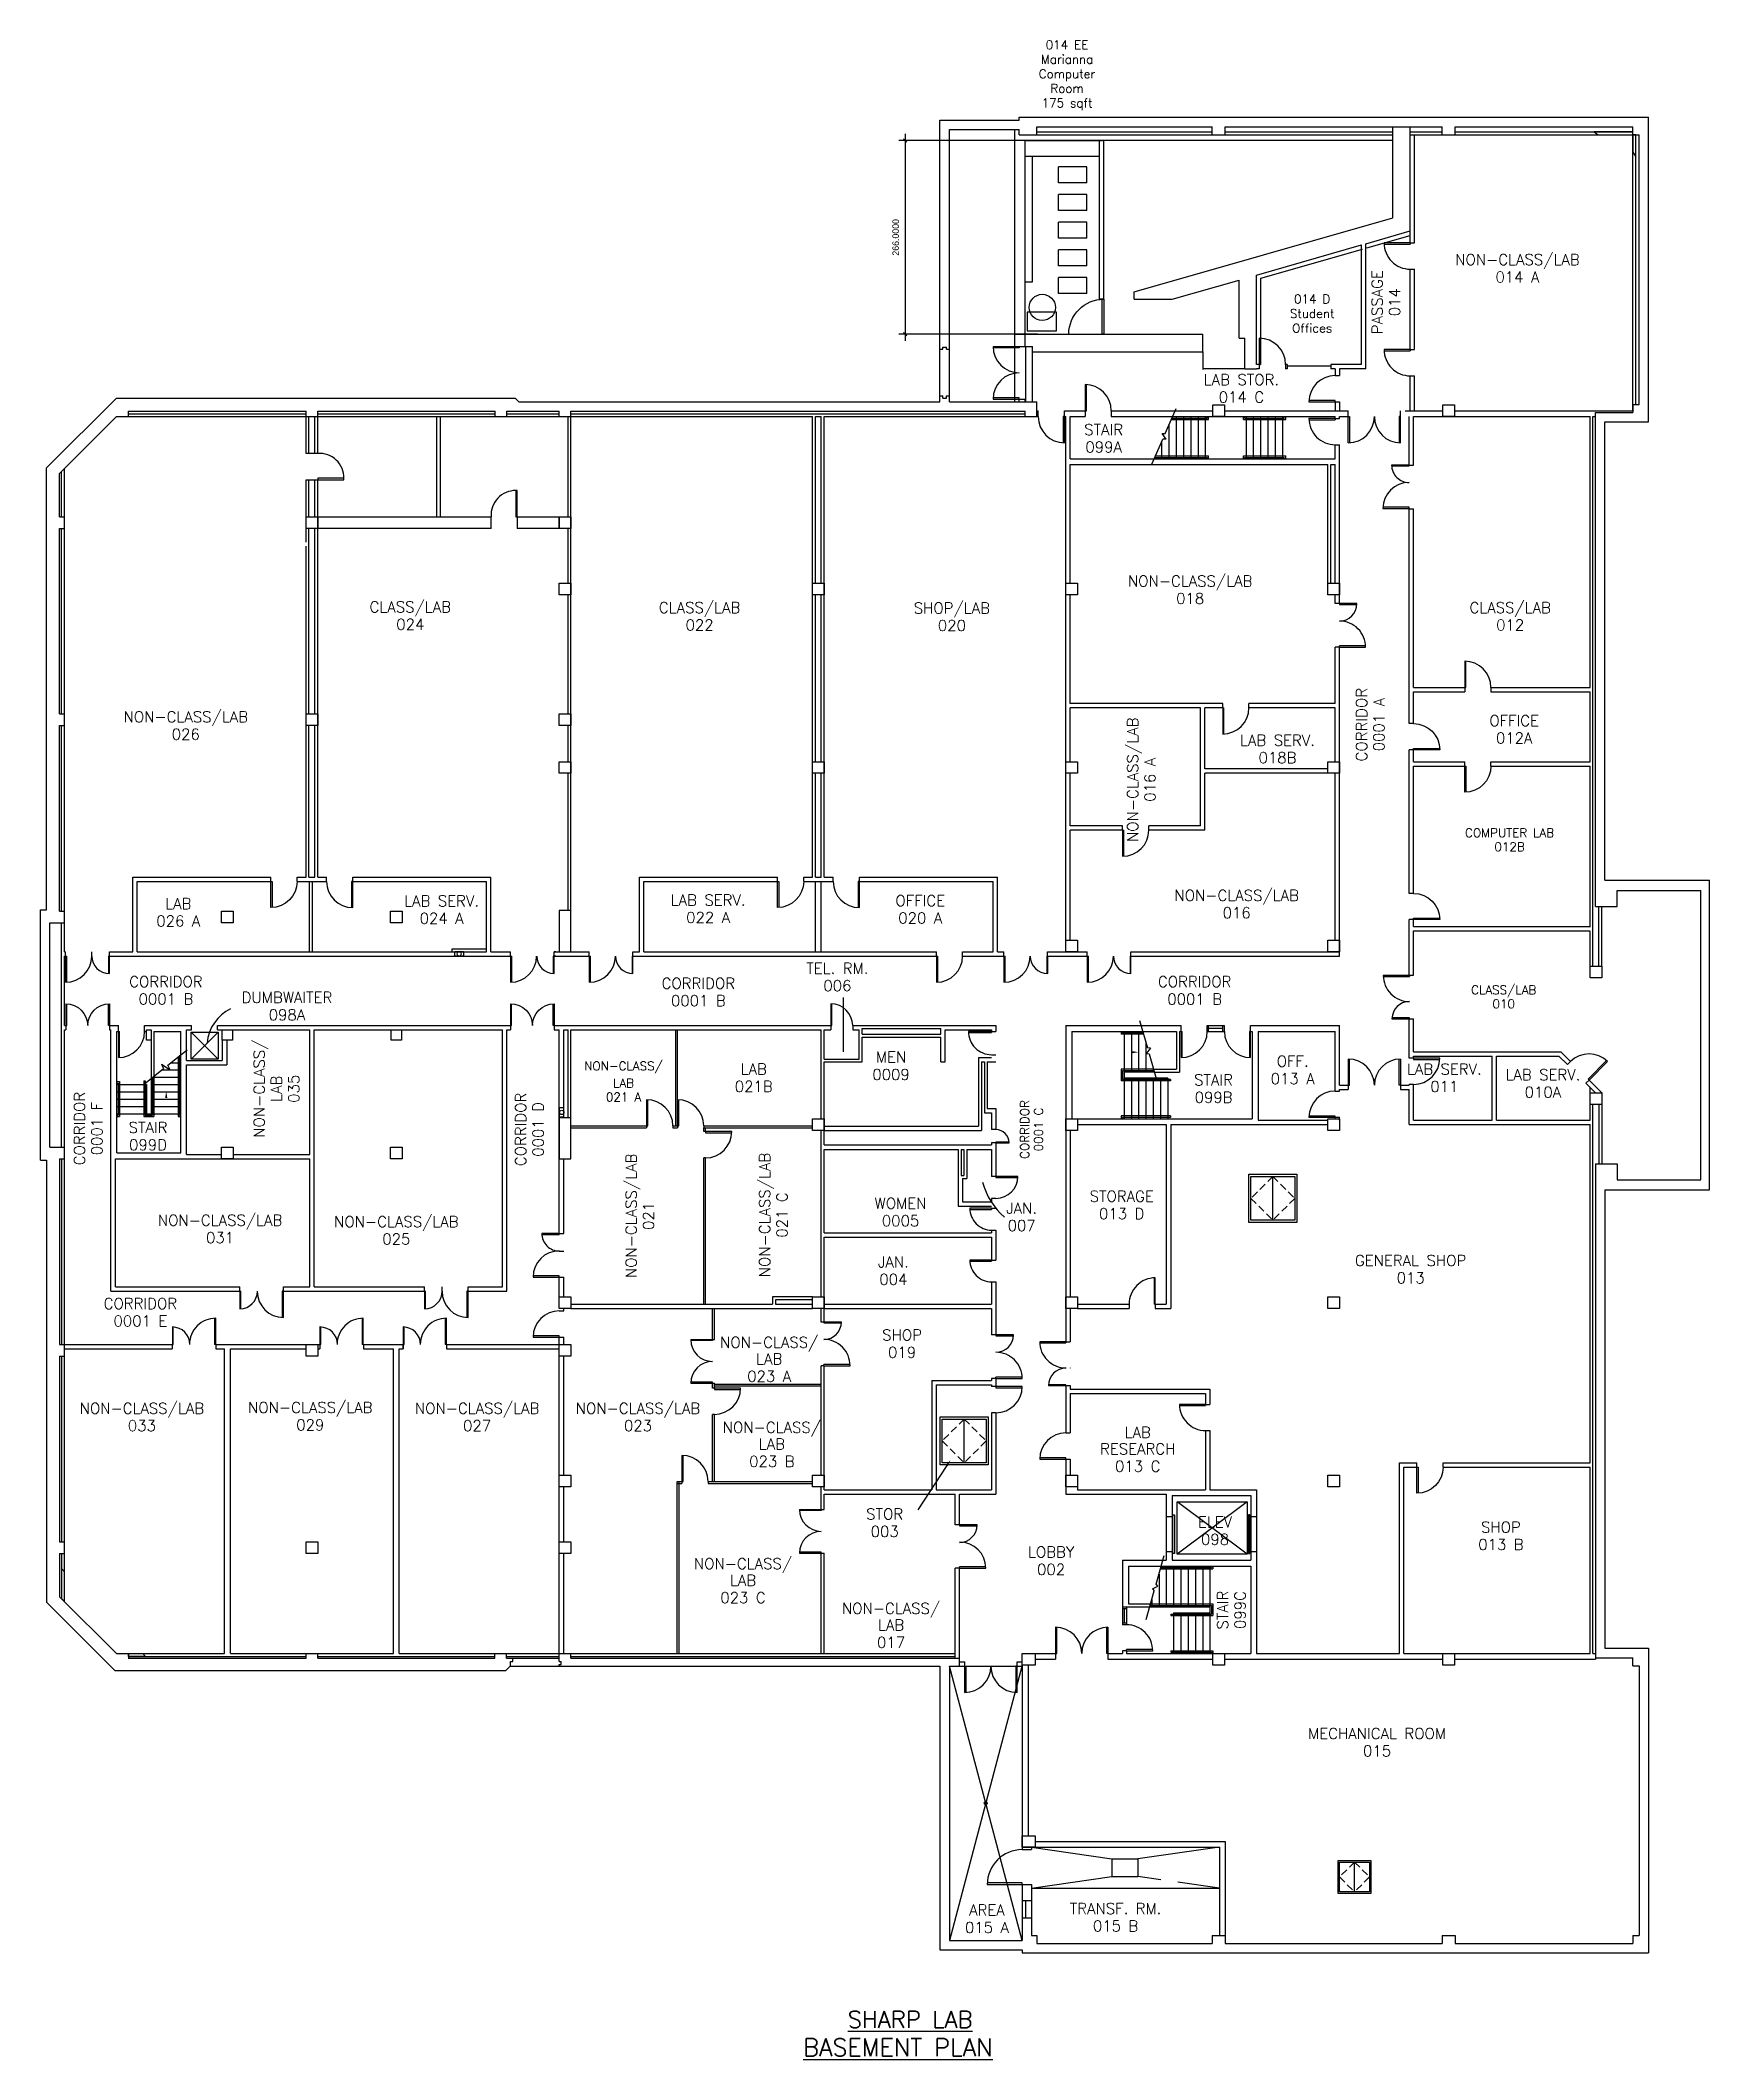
# Model space of a CAD drawing. Extents: x 485 to 2778, y -49 to 2724.
import ezdxf
from ezdxf.enums import TextEntityAlignment as Align

# ---------------------------------------------------------------- set-up
doc = ezdxf.new("R2010")
doc.units = 0
doc.header["$LTSCALE"] = 40
doc.header["$MEASUREMENT"] = 0
doc.linetypes.add('HIDDEN', pattern=[0.375, 0.25, -0.125])
doc.layers.get('0').update_dxf_attribs({"linetype": 'CONTINUOUS'})
doc.layers.get('Defpoints').update_dxf_attribs({"linetype": 'CONTINUOUS'})
for name, color, linetype in [('A-AREA-IDEN', 7, 'CONTINUOUS'), ('A-DOOR', 7, 'CONTINUOUS'), ('A-FLOR-ELTR', 4, 'CONTINUOUS'), ('A-FLOR-IDEN', 7, 'CONTINUOUS'), ('A-FLOR-STRS', 7, 'CONTINUOUS'), ('A-GLAZ', 2, 'CONTINUOUS'), ('A-STRS-RAIL', 7, 'CONTINUOUS'), ('A-WALL', 7, 'CONTINUOUS'), ('S-COLS', 3, 'CONTINUOUS')]:
    doc.layers.add(name, color=color, linetype=linetype)
doc.styles.add('SIMPLEX', font='simplex', dxfattribs={"height": 23})
doc.dimstyles.get("Standard").update_dxf_attribs({"dimtxt": 0.18, "dimasz": 0.18, "dimexe": 0.18, "dimexo": 0.0625, "dimgap": 0.09, "dimtad": 0, "dimtih": 1, "dimtoh": 1, "dimdec": 4, "dimzin": 0, "dimdsep": 46, "dimtxsty": 'Standard', "dimcen": 0.09, "dimadec": 0, "dimazin": 0, "dimtfac": 1, "dimtdec": 4, "dimtofl": 0, "dimtmove": 0, "dimatfit": 3, "dimfxl": 0, "dimtolj": 1, "dimtzin": 0, "dimarcsym": 0})

msp = doc.modelspace()

# ---------------------------------------------------------------- texts
at = {"layer": 'A-AREA-IDEN', "char_height": 12, "width": 108.25, "attachment_point": 5, "style": 'SIMPLEX'}
for s, insert in [('014 EE\\PMarianna\\PComputer Room \\P175 sqft', (1895.4977, 2676.24175)), ('014 D\\PStudent Offices', (2232.30837, 2348.97602))]:
    msp.add_mtext(s, dxfattribs=dict(at, insert=insert))
at = {"layer": 'A-FLOR-IDEN', "style": 'SIMPLEX'}
for s, height, p in [('%%uSHARP LAB', 23, (1594.17631, -5.6171)), ('%%uBASEMENT PLAN', 24, (1533.10545, -44.59419))]:
    msp.add_text(s, height=height, dxfattribs=at).set_placement(p)

# ---------------------------------------------------------------- blocks, each defined once
blk = doc.blocks.new('AD05A', base_point=(203.035, 424.492))
for p, q in [((203.035, 424.492), (203.084, 424.492)), ((203.035, 424.492), (203.035, 423.492)), ((203.084, 423.493), (203.084, 424.492))]:
    blk.add_line(p, q)
blk.add_arc((203.035, 424.492), 1, 270, 0)
blk = doc.blocks.new('AD081', base_point=(976.415, 314.205))
for p, q in [((976.353, 314.849), (976.314, 314.205)), ((976.353, 314.849), (976.477, 313.561)), ((975.415, 314.205), (976.314, 314.205)), ((976.477, 313.561), (976.516, 314.205)), ((976.516, 314.205), (977.415, 314.205))]:
    blk.add_line(p, q)
blk = doc.blocks.new('Q')
at = {"layer": 'A-STRS-RAIL', "style": 'SIMPLEX'}
for tag, p in [('ROOM', (2, 4)), ('NUMBER', (2, -15.1))]:
    blk.add_attdef(tag, text='', height=12, dxfattribs=at).set_placement(p, align=Align.CENTER)
blk = doc.blocks.new('AD03A', base_point=(6.133, 5.024))
for p, q in [((6.133, 6.024), (6.133, 5.024)), ((6.182, 5.024), (6.182, 6.022)), ((6.133, 5.024), (6.182, 5.024))]:
    blk.add_line(p, q)
blk.add_arc((6.133, 5.024), 1, 0, 90)
blk = doc.blocks.new('AD04A', base_point=(489.664, 570.31))
for p, q in [((488.664, 571.31), (488.664, 570.31)), ((488.713, 570.31), (488.713, 571.309)), ((490.616, 570.31), (490.616, 571.309)), ((490.664, 571.31), (490.664, 570.31)), ((488.664, 570.31), (488.713, 570.31)), ((490.664, 570.31), (490.616, 570.31))]:
    blk.add_line(p, q)
for centre, start, end in [((488.664, 570.31), 0, 90), ((490.664, 570.31), 90, 180)]:
    blk.add_arc(centre, 1, start, end)
blk = doc.blocks.new('FEC', base_point=(90.3, 185))
at = {"layer": 'A-WALL'}
for p, q in [((91, 191), (84, 191)), ((84, 191), (84, 179)), ((84, 179), (91, 179)), ((90.3, 179), (90.3, 191)), ((91, 179), (91, 191))]:
    blk.add_line(p, q, dxfattribs=at)
blk.add_circle((87, 185), 3, dxfattribs=at)
blk = doc.blocks.new('AA051')
blk.add_line((-1, 2.379), (1, 2.379))
blk = doc.blocks.new('*D9')
at = {"layer": 'A-AREA-IDEN', "color": 0, "lineweight": -2}
for p, q in [((1852, 2586.7), (1664.2, 2586.7)), ((1675.5, 2584.5), (1671, 2589)), ((1673.2, 2595.7), (1673.2, 2311.7)), ((1854.9, 2320.7), (1664.2, 2320.7)), ((1675.5, 2318.5), (1671, 2323))]:
    blk.add_line(p, q, dxfattribs=at)
at = {"layer": 'Defpoints', "color": 0}
for p in [(1858, 2586.7), (1673.2, 2320.7), (1860.9, 2320.7)]:
    blk.add_point(p, dxfattribs=at)
at = {"layer": 'A-AREA-IDEN', "color": 0, "insert": (1660.1, 2453.7), "char_height": 9, "attachment_point": 5, "rotation": 90}
blk.add_mtext('\\A1;266.0000', dxfattribs=at)

# ---------------------------------------------------------------- dimensions: what is measured, and where the dimension line sits
at = {"layer": 'A-AREA-IDEN'}
dim = msp.add_linear_dim(base=(1673.24497, 2320.71574), p1=(1858.00212, 2586.71574), p2=(1860.90407, 2320.71574), angle=90, dimstyle='Standard', override={"dimscale": 96, "dimtxt": 0.09375, "dimasz": 0.09375, "dimexe": 0.09375, "dimtad": 1, "dimtih": 0, "dimtoh": 0, "dimrnd": 0.125, "dimzin": 1, "dimtsz": 0.0234, "dimdle": 0.09375}, dxfattribs=at)
dim.commit()
dim.dimension.update_dxf_attribs({"geometry": '*D9', "text_midpoint": (1660.10497, 2453.71574)})

# ---------------------------------------------------------------- linework, layer by layer
msp.add_arc((771.28488, 1341.95745), 57.67208, 115.62181604, 174.70636414)
at = {"layer": 'A-AREA-IDEN'}
for p, q in [((1837.89123, 2586.71574), (1943.89123, 2586.71574)), ((1837.89123, 2392.71574), (1847.89123, 2392.71574)), ((1945.89123, 2368.71574), (1939.89123, 2368.71574)), ((1587.96971, 1409.6101), (1587.96971, 1334.80109)), ((1730.40522, 766.72399), (1690.44211, 705.66863))]:
    msp.add_line(p, q, dxfattribs=at)
msp.add_lwpolyline([(1880.79921, 2325.08217), (1880.79921, 2351.08217), (1840.79921, 2351.08217), (1840.79921, 2325.08217)], close=True, dxfattribs=at)
msp.add_circle((1861.46336, 2357.44132), 18, dxfattribs=at)
msp.add_arc((1874.33337, 1181.17223), 98.09676, 194.88885166, 228.53579334, dxfattribs=at)
msp.add_solid([(1729.15016, 767.54548), (1731.66028, 765.90251), (1735.33412, 774.25433)], dxfattribs=at)
at = {"layer": 'A-DOOR'}
for p, q in [((1939.89123, 2368.71574), (1939.89123, 2586.71574)), ((1945.89123, 2368.71574), (1945.89123, 2586.71574)), ((1847.89123, 2392.71574), (1847.89123, 2564.71574)), ((865.89123, 2156.71574), (849.89123, 2156.71574)), ((849.89123, 2120.71574), (865.89123, 2120.71574)), ((901.89123, 2122.71574), (865.89123, 2122.71574)), ((865.89123, 2122.71574), (865.89123, 2120.71574)), ((865.89123, 2120.71574), (901.89123, 2120.71574)), ((901.89123, 2120.71574), (901.89123, 2122.71574)), ((1140.14123, 2105.96574), (1138.14123, 2105.96574)), ((1138.14123, 2105.96574), (1138.14123, 2069.96574)), ((1140.14123, 2069.96574), (1140.14123, 2105.96574)), ((1104.14123, 2053.96574), (1104.14123, 2069.96574)), ((1138.14123, 2069.96574), (1140.14123, 2069.96574)), ((1140.14123, 2069.96574), (1140.14123, 2053.96574)), ((2088.08643, 1362.96574), (2088.08643, 1370.96574)), ((2090.08643, 1362.96574), (2090.08643, 1370.96574)), ((2109.73741, 1366.96574), (2090.08643, 1366.96574)), ((2109.73741, 1362.96574), (2109.73741, 1370.96574)), ((2111.73741, 1362.96574), (2111.73741, 1370.96574)), ((2145.28034, 1100.66056), (2145.28034, 1166.64266)), ((2145.28034, 1166.64266), (2211.26244, 1166.64266)), ((2211.26244, 1166.64266), (2211.26244, 1100.66056)), ((2148.21288, 1103.59309), (2148.21288, 1163.71012)), ((2148.21288, 1163.71012), (2208.3299, 1163.71012)), ((2178.27139, 1103.59309), (2178.27139, 1163.71012)), ((2208.3299, 1163.71012), (2208.3299, 1103.59309)), ((2211.26244, 1100.66056), (2145.28034, 1100.66056)), ((2208.3299, 1103.59309), (2148.21288, 1103.59309)), ((1721.20709, 767.41682), (1721.20709, 833.39892)), ((1721.20709, 833.39892), (1787.18919, 833.39892)), ((1787.18919, 833.39892), (1787.18919, 767.41682)), ((1724.13963, 770.34936), (1724.13963, 830.46638)), ((1724.13963, 830.46638), (1784.25666, 830.46638)), ((1754.19814, 770.34936), (1754.19814, 830.46638)), ((1784.25666, 830.46638), (1784.25666, 770.34936)), ((1787.18919, 767.41682), (1721.20709, 767.41682)), ((1784.25666, 770.34936), (1724.13963, 770.34936)), ((2041, 646), (2041, 699)), ((2041, 699), (2043, 699)), ((2043, 699), (2043, 646)), ((2144.78246, 699), (2144.78246, 646)), ((2146.78246, 699), (2144.78246, 699)), ((2146.78246, 646), (2146.78246, 699)), ((2043, 646), (2041, 646)), ((2144.78246, 646), (2146.78246, 646)), ((1971.89123, 572.46574), (1971.89123, 547.96167)), ((1971.89123, 570.46574), (1977.2994, 570.46574)), ((1974.59531, 549.96167), (1974.59531, 570.46574)), ((1977.2994, 572.46574), (1977.2994, 547.96167)), ((1977.2994, 549.96167), (1971.89123, 549.96167)), ((1977.2994, 547.96167), (1971.89123, 547.96167)), ((2268, 179), (2268, 224)), ((2268, 224), (2313, 224)), ((2270, 181), (2270, 222)), ((2270, 222), (2311, 222)), ((2290.5, 181), (2290.5, 222)), ((2311, 222), (2311, 181)), ((2313, 224), (2313, 179)), ((2313, 179), (2268, 179)), ((2311, 181), (2270, 181))]:
    msp.add_line(p, q, dxfattribs=at)
at = {"layer": 'A-DOOR', "color": 7}
for p, q in [((2088.08643, 1370.96574), (2111.73741, 1370.96574)), ((2088.08643, 1362.96574), (2111.73741, 1362.96574))]:
    msp.add_line(p, q, dxfattribs=at)
at = {"layer": 'A-DOOR', "linetype": 'HIDDEN'}
for p, q in [((2178.27139, 1163.71012), (2148.21288, 1133.65161)), ((2178.27139, 1163.71012), (2208.3299, 1133.65161)), ((2148.21288, 1133.65161), (2178.27139, 1103.59309)), ((2208.3299, 1133.65161), (2178.27139, 1103.59309)), ((1754.19814, 830.46638), (1724.13963, 800.40787)), ((1754.19814, 830.46638), (1784.25666, 800.40787)), ((1724.13963, 800.40787), (1754.19814, 770.34936)), ((1784.25666, 800.40787), (1754.19814, 770.34936)), ((2290.5, 222), (2270, 201.5)), ((2290.5, 222), (2311, 201.5)), ((2270, 201.5), (2290.5, 181)), ((2311, 201.5), (2290.5, 181))]:
    msp.add_line(p, q, dxfattribs=at)
at = {"layer": 'A-DOOR'}
for centre, radius, start, end in [((868.75789, 2123.69221), 33.14772, 358.31193315, 94.96122093), ((1138.09121, 2071.95742), 34.00835, 89.91573344, 183.35742064)]:
    msp.add_arc(centre, radius, start, end, dxfattribs=at)
at = {"layer": 'A-FLOR-ELTR'}
for p, q in [((692, 1362), (729, 1362)), ((692, 1362), (729, 1325)), ((692, 1325), (729, 1362)), ((692, 1325), (692, 1362)), ((729, 1362), (729, 1325)), ((729, 1325), (692, 1325)), ((2047, 645), (2047, 717)), ((2143, 645), (2047, 717)), ((2143, 717), (2047, 645)), ((2047, 717), (2143, 717)), ((2143, 717), (2143, 645)), ((2143, 645), (2047, 645))]:
    msp.add_line(p, q, dxfattribs=at)
at = {"layer": 'A-FLOR-STRS'}
for p, q in [((2035.89123, 2149.46574), (2035.89123, 2196.80816)), ((2045.89123, 2149.46574), (2045.89123, 2207.46574)), ((2055.89123, 2149.46574), (2055.89123, 2207.46574)), ((2065.89123, 2149.46574), (2065.89123, 2207.46574)), ((2075.89123, 2149.46574), (2075.89123, 2207.46574)), ((2085.89123, 2149.46574), (2085.89123, 2207.46574)), ((2141.89123, 2149.46574), (2141.89123, 2207.46574)), ((2151.89123, 2149.46574), (2151.89123, 2207.46574)), ((2161.89123, 2149.46574), (2161.89123, 2207.46574)), ((2171.89123, 2149.46574), (2171.89123, 2207.46574)), ((2181.89123, 2149.46574), (2181.89123, 2207.46574)), ((2191.89123, 2149.46574), (2191.89123, 2207.46574)), ((2025.89123, 2149.46574), (2025.89123, 2173.6102)), ((1973.89123, 1362.96574), (1973.89123, 1242.96574)), ((1983.89123, 1362.96574), (1983.89123, 1306.96574)), ((1993.89123, 1362.96574), (1993.89123, 1306.96574)), ((2003.89123, 1347.91844), (2003.89123, 1306.96574)), ((652.1683, 1309.96574), (677.89123, 1309.96574)), ((663.84734, 1319.96574), (677.89123, 1319.96574)), ((2015.65453, 1306.96574), (1973.89123, 1306.96574)), ((589.89123, 1289.96574), (630.89123, 1289.96574)), ((589.89123, 1279.96574), (630.89123, 1279.96574)), ((630.89123, 1289.96574), (630.89123, 1249.96574)), ((636.89123, 1296.88498), (636.89123, 1249.96574)), ((636.89123, 1289.96574), (677.89123, 1289.96574)), ((636.89123, 1279.96574), (677.89123, 1279.96574)), ((640.48926, 1299.96574), (677.89123, 1299.96574)), ((1983.89123, 1298.96574), (1983.89123, 1242.96574)), ((1993.89123, 1298.96574), (1993.89123, 1242.96574)), ((2003.89123, 1298.96574), (2003.89123, 1242.96574)), ((2013.89123, 1298.96574), (2013.89123, 1242.96574)), ((2023.89123, 1298.96574), (2023.89123, 1242.96574)), ((2033.89123, 1298.96574), (2033.89123, 1242.96574)), ((589.89123, 1269.96574), (630.89123, 1269.96574)), ((589.89123, 1259.96574), (630.89123, 1259.96574)), ((589.89123, 1249.96574), (677.89123, 1249.96574)), ((636.89123, 1269.96574), (677.89123, 1269.96574)), ((636.89123, 1259.96574), (677.89123, 1259.96574)), ((2021.89123, 617.24472), (2021.89123, 572.46574)), ((2031.89123, 628.46574), (2031.89123, 572.46574)), ((2041.89123, 628.46574), (2041.89123, 572.46574)), ((2051.89123, 628.46574), (2051.89123, 572.46574)), ((2061.89123, 628.46574), (2061.89123, 572.46574)), ((2071.89123, 628.46574), (2071.89123, 572.46574)), ((2081.89123, 628.46574), (2081.89123, 572.46574)), ((2091.89123, 628.46574), (2091.89123, 508.46574)), ((2093.89123, 628.46574), (2093.89123, 626.59649)), ((2095.89123, 628.46574), (2095.89123, 624.59649)), ((2009.02886, 576.46574), (2095.89123, 576.46574)), ((2009.02886, 574.46574), (2093.89123, 574.46574)), ((2009.02886, 572.46574), (2091.89123, 572.46574)), ((2011.89123, 582.43078), (2011.89123, 572.46574)), ((2038.2538, 562.46574), (2038.2538, 560.46574)), ((2041.89123, 564.46574), (2041.89123, 508.46574)), ((2051.89123, 564.46574), (2051.89123, 508.46574)), ((2061.89123, 564.46574), (2061.89123, 508.46574)), ((2071.89123, 564.46574), (2071.89123, 508.46574)), ((2081.89123, 564.46574), (2081.89123, 508.46574)), ((2093.89123, 574.46574), (2093.89123, 562.46574)), ((2095.89123, 576.46574), (2095.89123, 560.46574)), ((2038.2538, 512.33498), (2095.89123, 512.33498)), ((2038.2538, 512.33498), (2038.2538, 510.33498)), ((2038.2538, 510.33498), (2093.89123, 510.33498)), ((2093.89123, 510.33498), (2093.89123, 508.46574)), ((2095.89123, 512.33498), (2095.89123, 508.46574))]:
    msp.add_line(p, q, dxfattribs=at)
at = {"layer": 'A-FLOR-STRS', "color": 7}
for p, q in [((2033.89123, 1298.96574), (1973.89123, 1298.96574)), ((2024.00296, 624.59649), (2095.89123, 624.59649)), ((2024.57744, 626.59649), (2093.89123, 626.59649)), ((2038.2538, 562.46574), (2093.89123, 562.46574)), ((2038.2538, 560.46574), (2095.89123, 560.46574)), ((2041.89123, 564.46574), (2091.89123, 564.46574))]:
    msp.add_line(p, q, dxfattribs=at)
at = {"layer": 'A-FLOR-STRS'}
for points in [[(1984.8319, 1335.90526), (1984.8319, 1332.90526), (1993.8319, 1334.40526)], [(656.3037, 1271.49396), (659.3037, 1271.49396), (657.8037, 1280.49396)]]:
    msp.add_solid(points, dxfattribs=at)
at = {"layer": 'A-STRS-RAIL'}
for p, q in [((2038.76113, 2203.46574), (2089.89123, 2203.46574)), ((2039.62327, 2205.46574), (2087.89123, 2205.46574)), ((2087.89123, 2205.46574), (2087.89123, 2207.46574)), ((2089.89123, 2203.46574), (2089.89123, 2207.46574)), ((2137.89123, 2203.46574), (2137.89123, 2207.46574)), ((2137.89123, 2203.46574), (2195.89123, 2203.46574)), ((2139.89123, 2205.46574), (2139.89123, 2207.46574)), ((2139.89123, 2205.46574), (2193.89123, 2205.46574)), ((2193.89123, 2205.46574), (2193.89123, 2207.46574)), ((2195.89123, 2203.46574), (2195.89123, 2207.46574)), ((2016.34536, 2151.46574), (2087.89123, 2151.46574)), ((2017.20751, 2153.46574), (2089.89123, 2153.46574)), ((2087.89123, 2149.46574), (2087.89123, 2151.46574)), ((2089.89123, 2149.46574), (2089.89123, 2153.46574)), ((2137.89123, 2153.46574), (2195.89123, 2153.46574)), ((2137.89123, 2149.46574), (2137.89123, 2153.46574)), ((2139.89123, 2151.46574), (2193.89123, 2151.46574)), ((2139.89123, 2149.46574), (2139.89123, 2151.46574)), ((2193.89123, 2149.46574), (2193.89123, 2151.46574)), ((2195.89123, 2149.46574), (2195.89123, 2153.46574)), ((1969.89123, 1362.96574), (1969.89123, 1359.09649)), ((2000.68043, 1359.09649), (1969.89123, 1359.09649)), ((1971.89123, 1362.96574), (1971.89123, 1361.09649)), ((2000.10595, 1361.09649), (1971.89123, 1361.09649)), ((674.04084, 1328.69377), (674.04084, 1245.96574)), ((676.04084, 1330.40624), (676.04084, 1247.96574)), ((2014.50557, 1310.96574), (1969.89123, 1310.96574)), ((1969.89123, 1310.96574), (1969.89123, 1294.96574)), ((2015.08005, 1308.96574), (1971.89123, 1308.96574)), ((1971.89123, 1308.96574), (1971.89123, 1296.96574)), ((2013.89123, 1313.10449), (2013.89123, 1306.96574)), ((589.89123, 1293.96574), (593.74162, 1293.96574)), ((589.89123, 1291.96574), (591.74162, 1291.96574)), ((591.74162, 1291.96574), (591.74162, 1247.96574)), ((593.74162, 1293.96574), (593.74162, 1245.96574)), ((626.89123, 1295.00141), (626.89123, 1245.96574)), ((626.89123, 1295.00141), (628.89123, 1295.00141)), ((628.89123, 1295.00141), (628.89123, 1247.96574)), ((638.89123, 1298.59745), (638.89123, 1247.96574)), ((640.89123, 1300.30992), (640.89123, 1245.96574)), ((2037.52866, 1294.96574), (1969.89123, 1294.96574)), ((2037.52866, 1296.96574), (1971.89123, 1296.96574)), ((2037.52866, 1296.96574), (2037.52866, 1294.96574)), ((589.89123, 1247.96574), (591.74162, 1247.96574)), ((589.89123, 1245.96574), (593.74162, 1245.96574)), ((626.89123, 1245.96574), (640.89123, 1245.96574)), ((628.89123, 1247.96574), (638.89123, 1247.96574)), ((674.04084, 1245.96574), (677.89123, 1245.96574)), ((676.04084, 1247.96574), (677.89123, 1247.96574)), ((2037.52866, 1246.83498), (1969.89123, 1246.83498)), ((1969.89123, 1246.83498), (1969.89123, 1242.96574)), ((2037.52866, 1244.83498), (1971.89123, 1244.83498)), ((1971.89123, 1244.83498), (1971.89123, 1242.96574)), ((2037.52866, 1246.83498), (2037.52866, 1244.83498))]:
    msp.add_line(p, q, dxfattribs=at)
at = {"layer": 'A-WALL'}
for p, q in [((1720.89123, 2227.96574), (1720.89123, 2614.71574)), ((1720.89123, 2614.71574), (1829.89123, 2614.71574)), ((1829.89123, 2618.71574), (2694.39123, 2618.71574)), ((1829.89123, 2614.71574), (1829.89123, 2618.71574)), ((2694.39123, 2200.21574), (2694.39123, 2618.71574)), ((1733.89123, 2227.96574), (1733.89123, 2601.71574)), ((1733.89123, 2601.71574), (1829.89123, 2601.71574)), ((1823.89123, 2227.96574), (1823.89123, 2601.71574)), ((2343.05767, 2586.71574), (1823.89123, 2586.71574)), ((1829.89123, 2594.71574), (1829.89123, 2601.71574)), ((1829.89123, 2594.71574), (1853.89123, 2594.71574)), ((1837.89123, 2303.63362), (1837.89123, 2586.71574)), ((1853.89123, 2605.71574), (2094.95147, 2605.71574)), ((1853.89123, 2594.71574), (1853.89123, 2605.71574)), ((1853.89123, 2598.71574), (2094.95147, 2598.71574)), ((1853.89123, 2594.71574), (2094.95147, 2594.71574)), ((2094.95147, 2594.71574), (2094.95147, 2605.71574)), ((2094.95147, 2594.71574), (2112.83098, 2594.71574)), ((2112.83098, 2605.71574), (2410.95147, 2605.71574)), ((2112.83098, 2594.71574), (2112.83098, 2605.71574)), ((2112.83098, 2598.71574), (2343.05767, 2598.71574)), ((2112.83098, 2594.71574), (2343.05767, 2594.71574)), ((2343.05767, 2480.63262), (2343.05767, 2605.71574)), ((2367.05767, 2446.01054), (2367.05767, 2605.71574)), ((2367.05767, 2598.71574), (2410.95147, 2598.71574)), ((2367.05767, 2594.71574), (2410.95147, 2594.71574)), ((2373.05767, 2446.01054), (2373.05767, 2594.71574)), ((2410.95147, 2594.71574), (2410.95147, 2605.71574)), ((2410.95147, 2594.71574), (2428.95147, 2594.71574)), ((2428.95147, 2605.71574), (2672.95147, 2605.71574)), ((2428.95147, 2594.71574), (2428.95147, 2605.71574)), ((2428.95147, 2598.71574), (2672.95147, 2598.71574)), ((2428.95147, 2594.71574), (2672.95147, 2594.71574)), ((2672.95147, 2594.71574), (2672.95147, 2605.71574)), ((2672.95147, 2215.46574), (2672.95147, 2594.71574)), ((2672.95147, 2594.71574), (2681.39123, 2594.71574)), ((2676.95147, 2224.21574), (2676.95147, 2594.71574)), ((2681.39123, 2224.21574), (2681.39123, 2594.71574)), ((1939.89123, 2564.71574), (1837.89123, 2564.71574)), ((1922.89123, 2550.71574), (1883.89123, 2550.71574)), ((1883.89123, 2528.71574), (1883.89123, 2550.71574)), ((1922.89123, 2528.71574), (1883.89123, 2528.71574)), ((1922.89123, 2528.71574), (1922.89123, 2550.71574)), ((1922.89123, 2512.71574), (1883.89123, 2512.71574)), ((1883.89123, 2490.71574), (1883.89123, 2512.71574)), ((1922.89123, 2490.71574), (1922.89123, 2512.71574)), ((1922.89123, 2490.71574), (1883.89123, 2490.71574)), ((1922.89123, 2474.71574), (1883.89123, 2474.71574)), ((1883.89123, 2452.71574), (1883.89123, 2474.71574)), ((1922.89123, 2452.71574), (1922.89123, 2474.71574)), ((1987.89123, 2378.71574), (2343.05767, 2480.63262)), ((1922.89123, 2452.71574), (1883.89123, 2452.71574)), ((2155.89123, 2401.95565), (2299.89123, 2443.27721)), ((2299.89123, 2279.06872), (2299.89123, 2443.27721)), ((2305.89123, 2444.99894), (2367.05767, 2462.55097)), ((2305.89123, 2273.06872), (2305.89123, 2444.99894)), ((2307.54617, 2439.23169), (2367.05767, 2456.30883)), ((2367.05767, 2446.01054), (2373.05767, 2446.01054)), ((1922.89123, 2436.71574), (1883.89123, 2436.71574)), ((1883.89123, 2414.71574), (1883.89123, 2436.71574)), ((1922.89123, 2414.71574), (1883.89123, 2414.71574)), ((1922.89123, 2414.71574), (1922.89123, 2436.71574)), ((2161.89123, 2397.43524), (2301.54617, 2437.50996)), ((1922.89123, 2398.71574), (1883.89123, 2398.71574)), ((1883.89123, 2376.71574), (1883.89123, 2398.71574)), ((1922.89123, 2376.71574), (1922.89123, 2398.71574)), ((2040.05467, 2368.71574), (2131.89123, 2395.06872)), ((2131.89123, 2315.06872), (2131.89123, 2395.06872)), ((2155.89123, 2279.06872), (2155.89123, 2401.95565)), ((2161.89123, 2279.06872), (2161.89123, 2397.43524)), ((2367.05767, 2299.46574), (2367.05767, 2410.01054)), ((2367.05767, 2410.01054), (2373.05767, 2410.01054)), ((2373.05767, 2299.46574), (2373.05767, 2410.01054)), ((1922.89123, 2376.71574), (1883.89123, 2376.71574)), ((1987.89123, 2368.71574), (1987.89123, 2378.71574)), ((1987.89123, 2368.71574), (2040.05467, 2368.71574)), ((1724.89123, 2302.96574), (1729.89123, 2302.96574)), ((1724.89123, 2299.96574), (1724.89123, 2302.96574)), ((1729.89123, 2299.96574), (1729.89123, 2302.96574)), ((1823.89123, 2320.71574), (2081.89123, 2320.71574)), ((1829.89123, 2303.63362), (1847.89123, 2303.63362)), ((1838.89123, 2227.96574), (1838.89123, 2303.63362)), ((1847.89123, 2227.96574), (1847.89123, 2303.63362)), ((2081.89123, 2296.21574), (2081.89123, 2320.71574)), ((2131.89123, 2315.06872), (2139.89123, 2315.06872)), ((2139.89123, 2273.06872), (2139.89123, 2315.06872)), ((1720.89123, 2299.96574), (1724.89123, 2299.96574)), ((1729.89123, 2299.96574), (1733.89123, 2299.96574)), ((1847.89123, 2296.21574), (2081.89123, 2296.21574)), ((2081.89123, 2296.21574), (2081.89123, 2272.21574)), ((2159.70173, 2279.06872), (2155.89123, 2279.06872)), ((2159.70173, 2279.06872), (2159.70173, 2273.06872)), ((2197.83535, 2279.06872), (2195.70173, 2279.06872)), ((2195.70173, 2279.06872), (2195.70173, 2273.06872)), ((2197.83535, 2279.06872), (2197.83535, 2273.06872)), ((2299.89123, 2279.06872), (2257.83535, 2279.06872)), ((2257.83535, 2279.06872), (2257.83535, 2273.06872)), ((2367.05767, 2299.46574), (2373.05767, 2299.46574)), ((2367.05767, 2299.46574), (2367.05767, 2299.46574)), ((2139.89123, 2273.06872), (2081.89123, 2273.06872)), ((2139.89123, 2273.06872), (2155.89123, 2273.06872)), ((2159.70173, 2273.06872), (2155.89123, 2273.06872)), ((2197.83535, 2273.06872), (2195.70173, 2273.06872)), ((2263.89123, 2273.06872), (2257.83535, 2273.06872)), ((2263.89123, 2273.06872), (2263.89123, 2263.76099)), ((2263.89123, 2263.76099), (2269.89123, 2263.76099)), ((2305.89123, 2273.06872), (2269.89123, 2273.06872)), ((2269.89123, 2273.06872), (2269.89123, 2263.76099)), ((2367.05767, 2215.46574), (2367.05767, 2263.46574)), ((2367.05767, 2263.46574), (2373.05767, 2263.46574)), ((2373.05767, 2215.46574), (2373.05767, 2263.46574)), ((589.39123, 2232.96574), (493.39123, 2136.96574)), ((589.39123, 2232.96574), (1137.41622, 2232.96574)), ((1137.41622, 2232.96574), (1142.41622, 2227.96574)), ((1142.41622, 2227.96574), (1720.89123, 2227.96574)), ((1720.89123, 2235.96574), (1724.89123, 2235.96574)), ((1724.89123, 2232.96574), (1724.89123, 2235.96574)), ((1724.89123, 2232.96574), (1729.89123, 2232.96574)), ((1729.89123, 2235.96574), (1733.89123, 2235.96574)), ((1729.89123, 2232.96574), (1729.89123, 2235.96574)), ((1733.89123, 2227.96574), (1853.89123, 2227.96574)), ((1829.89123, 2227.96574), (1829.89123, 2231.63362)), ((1829.89123, 2231.63362), (1837.89123, 2231.63362)), ((1837.89123, 2227.96574), (1837.89123, 2231.63362)), ((1853.89123, 2207.46574), (1853.89123, 2227.96574)), ((2263.89123, 2227.76099), (2269.89123, 2227.76099)), ((2263.89123, 2227.76099), (2263.89123, 2215.46574)), ((2269.89123, 2227.76099), (2269.89123, 2215.46574)), ((2672.95147, 2224.21574), (2681.39123, 2224.21574)), ((2672.95147, 2224.21574), (2672.95147, 2213.21574)), ((589.34707, 2207.46574), (511.39123, 2129.50989)), ((589.34707, 2207.46574), (1545.89123, 2207.46574)), ((605.89123, 2214.96574), (849.89123, 2214.96574)), ((605.89123, 2207.46574), (605.89123, 2214.96574)), ((605.89123, 2211.46574), (849.89123, 2211.46574)), ((849.89123, 2156.71574), (849.89123, 2214.96574)), ((853.89123, 2156.71574), (853.89123, 2207.46574)), ((861.89123, 2156.71574), (861.89123, 2207.46574)), ((865.89123, 2214.96574), (1109.89123, 2214.96574)), ((865.89123, 2156.71574), (865.89123, 2214.96574)), ((865.89123, 2211.46574), (1109.89123, 2211.46574)), ((1029.39123, 2069.96574), (1029.39123, 2207.46574)), ((1034.39123, 2207.46574), (1034.39123, 2069.96574)), ((1109.89123, 2207.46574), (1109.89123, 2214.96574)), ((1125.89123, 2214.96574), (1197.89123, 2214.96574)), ((1125.89123, 2207.46574), (1125.89123, 2214.96574)), ((1125.89123, 2211.46574), (1197.89123, 2211.46574)), ((1197.89123, 2207.46574), (1197.89123, 2214.96574)), ((1209.89123, 2069.96574), (1209.89123, 2207.46574)), ((1213.89123, 2214.96574), (1837.89123, 2214.96574)), ((1213.89123, 1528.96574), (1213.89123, 2214.96574)), ((1213.89123, 2211.46574), (1837.89123, 2211.46574)), ((1545.89123, 1574.96574), (1545.89123, 2207.46574)), ((1549.89123, 1978.46574), (1549.89123, 2207.46574)), ((1549.89123, 2207.46574), (1557.89123, 2207.46574)), ((1557.89123, 1978.46574), (1557.89123, 2207.46574)), ((1561.89123, 1574.96574), (1561.89123, 2207.46574)), ((1561.89123, 2207.46574), (1855.88647, 2207.46574)), ((1837.89123, 2207.46574), (1837.89123, 2214.96574)), ((1853.89123, 2215.46574), (1855.88647, 2215.46574)), ((1855.88647, 2207.46574), (1855.88647, 2215.46574)), ((1891.88647, 2215.46574), (1920.27321, 2215.46574)), ((1891.88647, 2207.46574), (1891.88647, 2215.46574)), ((1891.88647, 2207.46574), (1893.89123, 2207.46574)), ((1893.89123, 1472.46574), (1893.89123, 2207.46574)), ((1899.89123, 2149.46574), (1899.89123, 2207.46574)), ((1899.89123, 2207.46574), (1920.27321, 2207.46574)), ((1920.27321, 2215.46574), (1920.27321, 2207.46574)), ((1956.27321, 2215.46574), (2095.89123, 2215.46574)), ((1956.27321, 2215.46574), (1956.27321, 2207.46574)), ((1956.27321, 2207.46574), (2263.89123, 2207.46574)), ((2111.89123, 2215.46574), (2281.76623, 2215.46574)), ((2263.89123, 2204.83584), (2263.89123, 2207.46574)), ((2263.89123, 2204.83584), (2269.89123, 2204.83584)), ((2269.89123, 2207.46574), (2281.76623, 2207.46574)), ((2269.89123, 2204.83584), (2269.89123, 2207.46574)), ((2281.76623, 2207.46574), (2281.76623, 2215.46574)), ((2353.76623, 2207.46574), (2353.76623, 2215.46574)), ((2360, 2215.46574), (2411.89123, 2215.46574)), ((2365.64123, 2140.63917), (2365.64123, 2207.46574)), ((2371.64123, 2207.46574), (2614.14123, 2207.46574)), ((2371.64123, 2140.63917), (2371.64123, 2207.46574)), ((2427.89123, 2215.46574), (2672.95147, 2215.46574)), ((2614.14123, 1835.46574), (2614.14123, 2207.46574)), ((2618.14123, 1452.71574), (2618.14123, 2207.46574)), ((2618.14123, 2207.46574), (2621.39123, 2207.46574)), ((2621.39123, 2213.21574), (2672.95147, 2213.21574)), ((2621.39123, 1534.71574), (2621.39123, 2213.21574)), ((2634.39123, 2200.21574), (2694.39123, 2200.21574)), ((2634.39123, 1570.71574), (2634.39123, 2200.21574)), ((2263.89123, 2168.83584), (2269.89123, 2168.83584)), ((2263.89123, 2149.46574), (2263.89123, 2168.83584)), ((2269.89123, 1950.61663), (2269.89123, 2168.83584)), ((493.39123, 1529.96574), (493.39123, 2136.96574)), ((517.89123, 1472.46574), (517.89123, 2136.00989)), ((1899.89123, 2149.46574), (2263.89123, 2149.46574)), ((1899.89123, 2141.46574), (2253.89123, 2141.46574)), ((1899.89123, 1978.46574), (1899.89123, 2141.46574)), ((2253.89123, 1978.46574), (2253.89123, 2141.46574)), ((2257.89123, 1978.46574), (2257.89123, 2141.46574)), ((2257.89123, 2141.46574), (2263.89123, 2141.46574)), ((2263.89123, 1978.46574), (2263.89123, 2141.46574)), ((2365.64123, 2140.63917), (2371.64123, 2140.63917)), ((511.39123, 2069.96574), (511.39123, 2129.50989)), ((513.89123, 2069.96574), (513.89123, 2132.00989)), ((849.89123, 2034.76623), (849.89123, 2120.71574)), ((853.89123, 2069.96574), (853.89123, 2120.71574)), ((861.89123, 2069.96574), (861.89123, 2120.71574)), ((865.89123, 1574.96574), (865.89123, 2120.71574)), ((2365.64123, 1785.71574), (2365.64123, 2080.63917)), ((2365.64123, 2080.63917), (2371.64123, 2080.63917)), ((2371.64123, 1835.46574), (2371.64123, 2080.63917)), ((511.39123, 2069.96574), (517.89123, 2069.96574)), ((511.39123, 1798.96574), (511.39123, 2053.96574)), ((511.39123, 2053.96574), (517.89123, 2053.96574)), ((513.89123, 1798.96574), (513.89123, 2053.96574)), ((853.89123, 1798.96574), (853.89123, 2053.96574)), ((861.89123, 1798.96574), (861.89123, 2053.96574)), ((865.89123, 2069.96574), (1104.14123, 2069.96574)), ((1104.14123, 2053.96574), (865.89123, 2053.96574)), ((1140.14123, 2069.96574), (1197.89123, 2069.96574)), ((1197.89123, 2053.96574), (1140.14123, 2053.96574)), ((1197.89123, 2069.96574), (1197.89123, 2053.96574)), ((1209.89123, 1978.46574), (1209.89123, 2053.96574)), ((849.89123, 1574.96574), (849.89123, 2029.34315)), ((1209.89123, 1798.96574), (1209.89123, 1962.46574)), ((1549.89123, 1733.46574), (1549.89123, 1962.46574)), ((1557.89123, 1733.46574), (1557.89123, 1962.46574)), ((1899.89123, 1813.46574), (1899.89123, 1962.46574)), ((2263.89123, 1950.61663), (2263.89123, 1962.46574)), ((2269.89123, 1950.61663), (2263.89123, 1950.61663)), ((2263.89123, 1813.46574), (2263.89123, 1890.61663)), ((2269.89123, 1890.61663), (2263.89123, 1890.61663)), ((2269.89123, 1466.46574), (2269.89123, 1890.61663)), ((2371.64123, 1835.46574), (2441.84875, 1835.46574)), ((2441.84875, 1835.46574), (2441.84875, 1829.46574)), ((2477.84875, 1835.46574), (2614.14123, 1835.46574)), ((2477.84875, 1835.46574), (2477.84875, 1829.46574)), ((2109.3536, 1813.46574), (1899.89123, 1813.46574)), ((2078.89123, 1807.46574), (1899.89123, 1807.46574)), ((1899.89123, 1733.46574), (1899.89123, 1807.46574)), ((2078.89123, 1645.46574), (2078.89123, 1807.46574)), ((2084.89123, 1723.46574), (2084.89123, 1807.46574)), ((2109.3536, 1807.46574), (2084.89123, 1807.46574)), ((2109.3536, 1807.46574), (2109.3536, 1813.46574)), ((2263.89123, 1813.46574), (2145.3536, 1813.46574)), ((2145.3536, 1807.46574), (2145.3536, 1813.46574)), ((2263.89123, 1807.46574), (2145.3536, 1807.46574)), ((2263.89123, 1733.46574), (2263.89123, 1807.46574)), ((2371.64123, 1829.46574), (2441.84875, 1829.46574)), ((2371.64123, 1785.71574), (2371.64123, 1829.46574)), ((2477.84875, 1829.46574), (2614.14123, 1829.46574)), ((2614.14123, 1733.46574), (2614.14123, 1829.46574)), ((511.39123, 1798.96574), (517.89123, 1798.96574)), ((511.39123, 1527.96574), (511.39123, 1782.96574)), ((511.39123, 1782.96574), (517.89123, 1782.96574)), ((513.89123, 1527.96574), (513.89123, 1782.96574)), ((853.89123, 1574.96574), (853.89123, 1782.96574)), ((861.89123, 1574.96574), (861.89123, 1782.96574)), ((1209.89123, 1733.46574), (1209.89123, 1782.96574)), ((2371.64123, 1785.71574), (2365.64123, 1785.71574)), ((2365.64123, 1552.58844), (2365.64123, 1749.71574)), ((2371.64123, 1749.71574), (2365.64123, 1749.71574)), ((2371.64123, 1733.46574), (2371.64123, 1749.71574)), ((2253.89123, 1723.46574), (2084.89123, 1723.46574)), ((2371.64123, 1733.46574), (2441.84875, 1733.46574)), ((2371.64123, 1552.58844), (2371.64123, 1727.46574)), ((2371.64123, 1727.46574), (2441.84875, 1727.46574)), ((2441.84875, 1727.46574), (2441.84875, 1733.46574)), ((2477.84875, 1733.46574), (2614.14123, 1733.46574)), ((2477.84875, 1727.46574), (2477.84875, 1733.46574)), ((2477.84875, 1727.46574), (2614.14123, 1727.46574)), ((2614.14123, 1506.08844), (2614.14123, 1727.46574)), ((1209.89123, 1528.96574), (1209.89123, 1717.46574)), ((1549.89123, 1574.96574), (1549.89123, 1717.46574)), ((1557.89123, 1574.96574), (1557.89123, 1717.46574)), ((1899.89123, 1645.46574), (1899.89123, 1717.46574)), ((2253.89123, 1717.46574), (2084.89123, 1717.46574)), ((2084.89123, 1639.46574), (2084.89123, 1717.46574)), ((2263.89123, 1488.46574), (2263.89123, 1717.46574)), ((1971.89123, 1645.46574), (1899.89123, 1645.46574)), ((1899.89123, 1488.46574), (1899.89123, 1639.46574)), ((1971.89123, 1639.46574), (1899.89123, 1639.46574)), ((1971.89123, 1639.46574), (1971.89123, 1645.46574)), ((2078.89123, 1645.46574), (2007.89123, 1645.46574)), ((2007.89123, 1639.46574), (2007.89123, 1645.46574)), ((2084.89123, 1639.46574), (2007.89123, 1639.46574)), ((611.89123, 1574.96574), (801.63413, 1574.96574)), ((611.89123, 1472.46574), (611.89123, 1574.96574)), ((617.89123, 1568.96574), (801.63413, 1568.96574)), ((617.89123, 1472.46574), (617.89123, 1568.96574)), ((801.63413, 1568.96574), (801.63413, 1574.96574)), ((837.63413, 1568.96574), (837.63413, 1574.96574)), ((837.63413, 1574.96574), (849.89123, 1574.96574)), ((837.63413, 1568.96574), (878.14832, 1568.96574)), ((853.89123, 1574.96574), (861.89123, 1574.96574)), ((854.81944, 1472.46574), (854.81944, 1568.96574)), ((858.81944, 1472.46574), (858.81944, 1568.96574)), ((865.89123, 1574.96574), (878.14832, 1574.96574)), ((878.14832, 1568.96574), (878.14832, 1574.96574)), ((914.14832, 1574.96574), (1103.89123, 1574.96574)), ((914.14832, 1568.96574), (914.14832, 1574.96574)), ((914.14832, 1568.96574), (1097.89123, 1568.96574)), ((1097.89123, 1472.46574), (1097.89123, 1568.96574)), ((1103.89123, 1472.46574), (1103.89123, 1574.96574)), ((1307.89123, 1574.96574), (1497.63413, 1574.96574)), ((1307.89123, 1472.46574), (1307.89123, 1574.96574)), ((1313.89123, 1568.96574), (1497.63413, 1568.96574)), ((1313.89123, 1472.46574), (1313.89123, 1568.96574)), ((1497.63413, 1568.96574), (1497.63413, 1574.96574)), ((1533.63413, 1574.96574), (1545.89123, 1574.96574)), ((1533.63413, 1568.96574), (1533.63413, 1574.96574)), ((1533.63413, 1568.96574), (1574.14832, 1568.96574)), ((1549.89123, 1574.96574), (1557.89123, 1574.96574)), ((1549.89123, 1472.46574), (1549.89123, 1568.96574)), ((1557.89123, 1472.46574), (1557.89123, 1568.96574)), ((1561.89123, 1574.96574), (1574.14832, 1574.96574)), ((1574.14832, 1568.96574), (1574.14832, 1574.96574)), ((1610.14832, 1574.96574), (1799.89123, 1574.96574)), ((1610.14832, 1568.96574), (1610.14832, 1574.96574)), ((1610.14832, 1568.96574), (1793.89123, 1568.96574)), ((1793.89123, 1472.46574), (1793.89123, 1568.96574)), ((1799.89123, 1472.46574), (1799.89123, 1574.96574)), ((2634.39123, 1570.71574), (2778.39123, 1570.71574)), ((2651.39123, 1556.71574), (2766.39123, 1556.71574)), ((2651.39123, 1534.71574), (2651.39123, 1556.71574)), ((2766.39123, 1159.21574), (2766.39123, 1556.71574)), ((2778.39123, 1145.21574), (2778.39123, 1570.71574)), ((484.89123, 1185.96574), (484.89123, 1529.96574)), ((484.89123, 1529.96574), (493.39123, 1529.96574)), ((511.39123, 1527.96574), (517.89123, 1527.96574)), ((2371.64123, 1552.58844), (2365.64123, 1552.58844)), ((2621.39123, 1534.71574), (2651.39123, 1534.71574)), ((2626.14123, 1452.71574), (2626.14123, 1534.71574)), ((2630.14123, 1452.71574), (2630.14123, 1534.71574)), ((497.89123, 1203.96574), (497.89123, 1511.96574)), ((497.89123, 1511.96574), (517.89123, 1511.96574)), ((513.89123, 1203.96574), (513.89123, 1511.96574)), ((2365.64123, 1440.08844), (2365.64123, 1516.58844)), ((2371.64123, 1516.58844), (2365.64123, 1516.58844)), ((2371.64123, 1507.08844), (2371.64123, 1516.58844)), ((2371.64123, 1507.08844), (2614.14123, 1507.08844)), ((2371.64123, 1501.08844), (2614.14123, 1501.08844)), ((2371.64123, 1440.08844), (2371.64123, 1501.08844)), ((2614.14123, 1436.71574), (2614.14123, 1500.08844)), ((517.89123, 1472.46574), (519.54624, 1472.46574)), ((519.54624, 1466.46574), (519.54624, 1472.46574)), ((555.54624, 1472.46574), (555.65208, 1472.46574)), ((555.54624, 1466.46574), (555.54624, 1472.46574)), ((579.65208, 1472.46574), (611.89123, 1472.46574)), ((579.65208, 1466.46574), (579.65208, 1472.46574)), ((617.89123, 1472.46574), (1097.89123, 1472.46574)), ((1050.73576, 1476.46574), (1097.89123, 1476.46574)), ((1050.73576, 1472.46574), (1050.73576, 1476.46574)), ((1103.89123, 1472.46574), (1130.97326, 1472.46574)), ((1130.97326, 1466.46574), (1130.97326, 1472.46574)), ((1190.97326, 1472.46574), (1238.96631, 1472.46574)), ((1190.97326, 1466.46574), (1190.97326, 1472.46574)), ((1192.9544, 1472.46574), (1190.97326, 1472.46574)), ((1238.96631, 1466.46574), (1238.96631, 1472.46574)), ((1298.96631, 1472.46574), (1307.89123, 1472.46574)), ((1298.96631, 1466.46574), (1298.96631, 1472.46574)), ((1313.89123, 1472.46574), (1716.07313, 1472.46574)), ((1716.07313, 1466.46574), (1716.07313, 1472.46574)), ((1752.07313, 1472.46574), (1793.89123, 1472.46574)), ((1752.07313, 1466.46574), (1752.07313, 1472.46574)), ((1799.89123, 1472.46574), (1808.81615, 1472.46574)), ((1808.81615, 1466.46574), (1808.81615, 1472.46574)), ((1868.81615, 1472.46574), (1923.22706, 1472.46574)), ((1868.81615, 1466.46574), (1868.81615, 1472.46574)), ((1923.22706, 1466.46574), (1923.22706, 1472.46574)), ((1983.22706, 1472.46574), (2269.89123, 1472.46574)), ((1983.22706, 1466.46574), (1983.22706, 1472.46574)), ((517.89123, 1370.96574), (517.89123, 1466.46574)), ((517.89123, 1466.46574), (519.54624, 1466.46574)), ((555.54624, 1466.46574), (555.65208, 1466.46574)), ((579.65208, 1466.46574), (1130.97326, 1466.46574)), ((1190.97326, 1466.46574), (1238.96631, 1466.46574)), ((1192.9544, 1466.46574), (1190.97326, 1466.46574)), ((1298.96631, 1466.46574), (1716.07313, 1466.46574)), ((1752.07313, 1466.46574), (1808.81615, 1466.46574)), ((1868.81615, 1466.46574), (1923.22706, 1466.46574)), ((1983.22706, 1466.46574), (2269.89123, 1466.46574)), ((2365.64123, 1440.08844), (2371.64123, 1440.08844)), ((517.89123, 1370.96574), (519.87237, 1370.96574)), ((517.89123, 1370.96574), (519.87237, 1370.96574)), ((517.89123, 579.92158), (517.89123, 1364.96574)), ((517.89123, 1364.96574), (519.87237, 1364.96574)), ((517.89123, 1364.96574), (519.87237, 1364.96574)), ((519.87237, 1370.96574), (519.87237, 1364.96574)), ((579.87237, 1370.96574), (592.02051, 1370.96574)), ((579.87237, 1370.96574), (579.87237, 1364.96574)), ((579.87237, 1364.96574), (581.89123, 1364.96574)), ((581.89123, 1005.96574), (581.89123, 1364.96574)), ((589.89123, 1195.96574), (589.89123, 1362.96574)), ((589.89123, 1362.96574), (592.02051, 1362.96574)), ((592.02051, 1362.96574), (592.02051, 1370.96574)), ((628.02051, 1370.96574), (692.39123, 1370.96574)), ((628.02051, 1362.96574), (628.02051, 1370.96574)), ((628.02051, 1362.96574), (630.89123, 1362.96574)), ((640.89123, 1362.96574), (677.89123, 1362.96574)), ((640.89123, 1362.96574), (640.89123, 1300.30992)), ((677.89123, 1195.96574), (677.89123, 1362.96574)), ((685.89123, 1364.96574), (692.39123, 1364.96574)), ((685.89123, 1322.96574), (685.89123, 1364.96574)), ((692.39123, 1364.96574), (692.39123, 1370.96574)), ((728.39123, 1370.96574), (1130.92785, 1370.96574)), ((728.39123, 1364.96574), (728.39123, 1370.96574)), ((728.39123, 1364.96574), (854.89123, 1364.96574)), ((854.89123, 1193.96574), (854.89123, 1364.96574)), ((860.89123, 1364.96574), (1119.89123, 1364.96574)), ((860.89123, 1011.96574), (860.89123, 1364.96574)), ((1119.89123, 1011.96574), (1119.89123, 1364.96574)), ((1125.89123, 1005.96574), (1125.89123, 1364.96574)), ((1125.89123, 1364.96574), (1130.92785, 1364.96574)), ((1128.94671, 1370.96574), (1130.92785, 1370.96574)), ((1128.94671, 1370.96574), (1130.92785, 1370.96574)), ((1128.94671, 1364.96574), (1130.92785, 1364.96574)), ((1128.94671, 1364.96574), (1130.92785, 1364.96574)), ((1130.92785, 1370.96574), (1130.92785, 1364.96574)), ((1190.92785, 1370.96574), (1571, 1370.96574)), ((1190.92785, 1370.96574), (1190.92785, 1364.96574)), ((1190.92785, 1364.96574), (1197.89123, 1364.96574)), ((1197.89123, 1085.26837), (1197.89123, 1364.96574)), ((1203.89123, 1244.46574), (1203.89123, 1364.96574)), ((1203.89123, 1364.96574), (1209.89123, 1364.96574)), ((1209.89123, 1244.46574), (1209.89123, 1364.96574)), ((1213.89123, 1364.96574), (1557.89123, 1364.96574)), ((1213.89123, 1244.46574), (1213.89123, 1364.96574)), ((1357.89123, 1233.116), (1357.89123, 1364.96574)), ((1360.39123, 1233.116), (1360.39123, 1364.96574)), ((1557.89123, 1242.96574), (1557.89123, 1364.96574)), ((1561.89123, 1364.96574), (1571, 1364.96574)), ((1561.89123, 1324.96574), (1561.89123, 1364.96574)), ((1571, 1370.96574), (1571, 1364.96574)), ((1601, 1370.96574), (1797.89123, 1370.96574)), ((1601, 1370.96574), (1601, 1364.96574)), ((1601, 1364.96574), (1609.89123, 1364.96574)), ((1609.89123, 1324.96574), (1609.89123, 1364.96574)), ((1613.89123, 1366.96574), (1721.89123, 1366.96574)), ((1613.89123, 1358.96574), (1613.89123, 1366.96574)), ((1721.89123, 1358.96574), (1721.89123, 1366.96574)), ((1727.89123, 1364.96574), (1791.89123, 1364.96574)), ((1727.89123, 1320.96574), (1727.89123, 1364.96574)), ((1791.89123, 1364.96574), (1791.89123, 1363)), ((1791.89123, 1363), (1797.89123, 1363)), ((1797.89123, 1370.96574), (1797.89123, 1363)), ((1893.89123, 1370.96574), (2052.08643, 1370.96574)), ((1893.89123, 1370.96574), (1893.89123, 936.78977)), ((1901.89123, 1362.96574), (2045.89123, 1362.96574)), ((1901.89123, 1362.96574), (1901.89123, 1242.96574)), ((2045.89123, 1362.96574), (2045.89123, 1310.96574)), ((2049.89123, 1362.96574), (2049.89123, 1306.96574)), ((2049.89123, 1362.96574), (2052.08643, 1362.96574)), ((2052.08643, 1362.96574), (2052.08643, 1370.96574)), ((2147.73741, 1370.96574), (2269.89123, 1370.96574)), ((2147.73741, 1362.96574), (2147.73741, 1370.96574)), ((2147.73741, 1362.96574), (2149.89123, 1362.96574)), ((2149.89123, 1362.96574), (2149.89123, 1242.96574)), ((2157.89123, 1362.96574), (2263.89123, 1362.96574)), ((2157.89123, 1362.96574), (2157.89123, 1240.96574)), ((2263.89123, 1280.94805), (2263.89123, 1362.96574)), ((2269.89123, 1288.96574), (2269.89123, 1370.96574)), ((2365.64123, 1326.11122), (2365.64123, 1380.08844)), ((2365.64123, 1380.08844), (2371.64123, 1380.08844)), ((2371.64123, 1334.96574), (2371.64123, 1380.08844)), ((636.89123, 1350.96574), (636.89123, 1296.48962)), ((734.89123, 1350.96574), (734.89123, 1322.96574)), ((740.89123, 1350.96574), (740.89123, 1316.96574)), ((1613.89123, 1358.96574), (1721.89123, 1358.96574)), ((1613.89123, 1354.96574), (1721.89123, 1354.96574)), ((1613.89123, 1320.96574), (1613.89123, 1354.96574)), ((1721.89123, 1320.96574), (1721.89123, 1354.96574)), ((2371.64123, 1334.96574), (2573.89123, 1334.96574)), ((2587.28142, 1321.57554), (2573.89123, 1334.96574)), ((685.89123, 1322.96574), (734.89123, 1322.96574)), ((685.89123, 1193.96574), (685.89123, 1316.96574)), ((685.89123, 1316.96574), (740.89123, 1316.96574)), ((1561.89123, 1324.96574), (1609.89123, 1324.96574)), ((1561.89123, 1206.96574), (1561.89123, 1320.96574)), ((1561.89123, 1320.96574), (1613.89123, 1320.96574)), ((1721.89123, 1320.96574), (1727.89123, 1320.96574)), ((1773.89123, 1326.96574), (1773.89123, 1232.96574)), ((1773.89123, 1326.96574), (1791.89123, 1326.96574)), ((1777.89123, 1320.96574), (1777.89123, 1226.96574)), ((1777.89123, 1320.96574), (1781.89123, 1320.96574)), ((1781.89123, 1320.96574), (1781.89123, 1250.96574)), ((1785.89123, 1320.96574), (1785.89123, 1256.96574)), ((1785.89123, 1320.96574), (1797.89123, 1320.96574)), ((1791.89123, 1331), (1797.89123, 1331)), ((2014.50557, 1310.96574), (2045.89123, 1310.96574)), ((2015.65453, 1306.96574), (2049.89123, 1306.96574)), ((2371.64123, 1326.11122), (2365.64123, 1326.11122)), ((2371.64123, 1328.96574), (2479.64123, 1328.96574)), ((2371.64123, 1326.11122), (2371.64123, 1328.96574)), ((2479.64123, 1240.96574), (2479.64123, 1328.96574)), ((2485.64123, 1240.96574), (2485.64123, 1328.96574)), ((2485.64123, 1328.96574), (2571.40595, 1328.96574)), ((2583.03878, 1317.3329), (2571.40595, 1328.96574)), ((2587.28142, 1321.57554), (2583.03878, 1317.3329)), ((2263.89123, 1280.94805), (2269.89123, 1280.94805)), ((2269.89123, 1288.96574), (2281.76623, 1288.96574)), ((2269.89123, 1282.96574), (2281.76623, 1282.96574)), ((2269.89123, 1280.94805), (2269.89123, 1282.96574)), ((2281.76623, 1288.96574), (2281.76623, 1282.96574)), ((2353.76623, 1288.96574), (2365.64123, 1288.96574)), ((2353.76623, 1288.96574), (2353.76623, 1282.96574)), ((2353.76623, 1282.96574), (2365.64123, 1282.96574)), ((2365.64123, 1288.96574), (2365.64123, 1290.11122)), ((2371.64123, 1290.11122), (2365.64123, 1290.11122)), ((2365.64123, 1234.96574), (2365.64123, 1282.96574)), ((2371.64123, 1240.96574), (2371.64123, 1290.11122)), ((2612.73727, 1296.1197), (2608.49463, 1291.87706)), ((2621.65595, 1278.71574), (2608.49463, 1291.87706)), ((2630.14123, 1278.71574), (2612.73727, 1296.1197)), ((2614.14123, 1278.71574), (2614.14123, 1286.23046)), ((2614.14123, 1240.96574), (2614.14123, 1278.71574)), ((1781.89123, 1250.96574), (1791.89123, 1250.96574)), ((1785.89123, 1256.96574), (1797.89123, 1256.96574)), ((1791.89123, 1250.96574), (1791.89123, 1228)), ((1797.89123, 1256.96574), (1797.89123, 1228)), ((2618.14123, 508.46574), (2618.14123, 1262.71574)), ((2626.14123, 1263.21574), (2626.14123, 1181.21574)), ((2630.14123, 1263.21574), (2630.14123, 1181.21574)), ((1213.89123, 1233.116), (1317.91638, 1233.116)), ((1213.89123, 1230.616), (1317.91638, 1230.616)), ((1317.91638, 1233.116), (1317.91638, 1230.616)), ((1353.91638, 1233.116), (1360.39123, 1233.116)), ((1353.91638, 1233.116), (1353.91638, 1230.616)), ((1353.91638, 1230.616), (1360.39123, 1230.616)), ((1360.39123, 1233.116), (1360.39123, 1230.616)), ((1396.39123, 1233.116), (1545.89123, 1233.116)), ((1396.39123, 1233.116), (1396.39123, 1230.616)), ((1396.39123, 1230.616), (1545.89123, 1230.616)), ((1396.39123, 1225.25799), (1396.39123, 1230.616)), ((1398.89123, 1225.25799), (1396.39123, 1225.25799)), ((1398.89123, 1225.25799), (1398.89123, 1230.616)), ((1557.89123, 998.46574), (1557.89123, 1226.96574)), ((1561.89123, 1232.96574), (1773.89123, 1232.96574)), ((1561.89123, 1226.96574), (1777.89123, 1226.96574)), ((1797.89123, 1228), (1791.89123, 1228)), ((1893.89123, 1242.96574), (2149.89123, 1242.96574)), ((1899.89123, 1226.96574), (1899.89123, 998.46574)), ((1909.89123, 1234.96574), (2031.89123, 1234.96574)), ((2031.89123, 1234.96574), (2031.89123, 988.46574)), ((2037.89123, 1234.96574), (2037.89123, 982.46574)), ((2037.89123, 1234.96574), (2253.89123, 1234.96574)), ((2157.89123, 1240.96574), (2253.89123, 1240.96574)), ((2263.89123, 1242.96574), (2263.89123, 1244.94805)), ((2263.89123, 1244.94805), (2269.89123, 1244.94805)), ((2269.89123, 1240.96574), (2269.89123, 1244.94805)), ((2365.64123, 1234.96574), (2614.14123, 1234.96574)), ((2371.64123, 1240.96574), (2479.64123, 1240.96574)), ((2485.64123, 1240.96574), (2614.14123, 1240.96574)), ((2614.14123, 770.46574), (2614.14123, 1234.96574)), ((497.89123, 1203.96574), (517.89123, 1203.96574)), ((589.89123, 1195.96574), (677.89123, 1195.96574)), ((685.89123, 1193.96574), (733.89123, 1193.96574)), ((749.89123, 1193.96574), (854.89123, 1193.96574)), ((1561.89123, 1206.96574), (1791.89123, 1206.96574)), ((1561.89123, 1200.96574), (1745.89123, 1200.96574)), ((1561.89123, 1086.46574), (1561.89123, 1200.96574)), ((1745.89123, 1200.96574), (1745.89123, 1122.96574)), ((1749.89123, 1200.96574), (1749.89123, 1164.96574)), ((1749.89123, 1200.96574), (1753.89123, 1200.96574)), ((1753.89123, 1200.96574), (1753.89123, 1164.96574)), ((1757.89123, 1200.96574), (1791.89123, 1200.96574)), ((1757.89123, 1200.96574), (1757.89123, 1160.96574)), ((1791.89123, 1210), (1791.89123, 1206.96574)), ((1797.89123, 1210), (1791.89123, 1210)), ((1791.89123, 1200.96574), (1791.89123, 1163.63677)), ((1797.89123, 1210), (1797.89123, 1163.63677)), ((484.89123, 1185.96574), (493.39123, 1185.96574)), ((493.39123, 1185.96574), (493.39123, 578.96574)), ((511.39123, 1187.96574), (511.39123, 932.96574)), ((511.39123, 1187.96574), (517.89123, 1187.96574)), ((513.89123, 1187.96574), (513.89123, 932.96574)), ((587.89123, 1187.96574), (854.89123, 1187.96574)), ((587.89123, 1011.96574), (587.89123, 1187.96574)), ((854.89123, 1011.96574), (854.89123, 1187.96574)), ((1203.89123, 1085.26837), (1203.89123, 1187.96574)), ((1396.39123, 988.46574), (1396.39123, 1189.25799)), ((1398.89123, 1189.25799), (1396.39123, 1189.25799)), ((1398.89123, 988.46574), (1398.89123, 1189.25799)), ((1749.89123, 1164.96574), (1753.89123, 1164.96574)), ((2621.39123, 1181.21574), (2651.39123, 1181.21574)), ((2621.39123, 1181.21574), (2621.39123, 500.46574)), ((2651.39123, 1181.21574), (2651.39123, 1159.21574)), ((1751.89123, 1160.96574), (1751.89123, 1128.96574)), ((1751.89123, 1160.96574), (1757.89123, 1160.96574)), ((1797.89123, 1163.63677), (1791.89123, 1163.63677)), ((2634.39123, 1145.21574), (2778.39123, 1145.21574)), ((2634.39123, 1145.21574), (2634.39123, 515.71574)), ((2651.39123, 1159.21574), (2766.39123, 1159.21574)), ((1745.89123, 1122.96574), (1791.89123, 1122.96574)), ((1751.89123, 1128.96574), (1791.89123, 1128.96574)), ((1791.89123, 1133.63677), (1791.89123, 1128.96574)), ((1797.89123, 1133.63677), (1791.89123, 1133.63677)), ((1791.89123, 1119.94491), (1797.89123, 1119.94491)), ((1197.89123, 1085.26837), (1203.89123, 1085.26837)), ((1561.89123, 1086.46574), (1791.89123, 1086.46574)), ((1791.89123, 1089.94491), (1791.89123, 1086.46574)), ((1791.89123, 1089.94491), (1797.89123, 1089.94491)), ((1797.89123, 1089.94491), (1797.89123, 1048.85309)), ((1197.89123, 1061.26837), (1203.89123, 1061.26837)), ((1561.89123, 1080.46574), (1791.89123, 1080.46574)), ((1561.89123, 963.77319), (1561.89123, 1080.46574)), ((1791.89123, 1080.46574), (1791.89123, 1048.85309)), ((1791.89123, 1051.87391), (1791.89123, 1048.85309)), ((1791.89123, 1048.85309), (1797.89123, 1048.85309)), ((581.89123, 1005.96574), (758.89123, 1005.96574)), ((587.89123, 1011.96574), (758.89123, 1011.96574)), ((756.91009, 1011.96574), (758.89123, 1011.96574)), ((756.91009, 1005.96574), (758.89123, 1005.96574)), ((758.89123, 1005.96574), (758.89123, 1011.96574)), ((818.89123, 1011.96574), (854.89123, 1011.96574)), ((818.89123, 1005.96574), (818.89123, 1011.96574)), ((818.89123, 1005.96574), (1012.85845, 1005.96574)), ((860.89123, 1011.96574), (1012.85845, 1011.96574)), ((1010.7863, 1011.96574), (1012.76744, 1011.96574)), ((1010.7863, 1005.96574), (1012.76744, 1005.96574)), ((1012.85845, 1005.96574), (1012.85845, 1011.96574)), ((1036.85845, 1005.96574), (1036.85845, 1011.96574)), ((1072.71745, 1011.96574), (1119.89123, 1011.96574)), ((1072.71745, 1005.96574), (1072.71745, 1011.96574)), ((1072.71745, 1005.96574), (1125.89123, 1005.96574)), ((1197.89123, 998.46574), (1197.89123, 1025.40792)), ((1197.89123, 1025.40792), (1203.89123, 1025.40792)), ((1203.89123, 998.46574), (1203.89123, 1025.40792)), ((1791.89123, 1018.85309), (1791.89123, 1015.37391)), ((1791.89123, 1018.85309), (1791.89123, 988.46574)), ((1791.89123, 1018.85309), (1797.89123, 1018.85309)), ((1797.89123, 1018.85309), (1797.89123, 946.16997)), ((1197.89123, 979.10399), (1203.89123, 979.10399)), ((1203.89123, 979.10399), (1203.89123, 982.46574)), ((1213.89123, 988.46574), (1491, 988.46574)), ((1213.89123, 982.46574), (1545.89123, 982.46574)), ((1408.39123, 939.62771), (1408.39123, 982.46574)), ((1410.89123, 939.62771), (1410.89123, 982.46574)), ((1545.89123, 998.46574), (1491, 998.46574)), ((1491, 998.46574), (1491, 988.46574)), ((1545.89123, 994.46574), (1495, 994.46574)), ((1495, 994.46574), (1495, 988.46574)), ((1495, 988.46574), (1545.89123, 988.46574)), ((1557.89123, 963.77319), (1557.89123, 982.46574)), ((1561.89123, 988.46574), (1791.89123, 988.46574)), ((1561.89123, 982.46574), (1791.89123, 982.46574)), ((1791.89123, 982.46574), (1791.89123, 946.16997)), ((1899.89123, 982.46574), (1899.89123, 936.78977)), ((1909.89123, 988.46574), (1980.78813, 988.46574)), ((1909.89123, 982.46574), (1980.78813, 982.46574)), ((1980.78813, 988.46574), (1980.78813, 982.46574)), ((2016.78813, 988.46574), (2031.89123, 988.46574)), ((2016.78813, 988.46574), (2016.78813, 982.46574)), ((2016.78813, 982.46574), (2037.89123, 982.46574)), ((1197.89123, 497.33438), (1197.89123, 943.10399)), ((1197.89123, 943.10399), (1203.89123, 943.10399)), ((1203.89123, 932.96574), (1203.89123, 943.10399)), ((1561.89123, 963.77319), (1557.89123, 963.77319)), ((1797.89123, 946.16997), (1791.89123, 946.16997)), ((1797.89123, 946.08242), (1791.89123, 946.08242)), ((511.39123, 932.96574), (666.0553, 932.96574)), ((511.39123, 916.96574), (511.39123, 661.96574)), ((511.39123, 916.96574), (517.89123, 916.96574)), ((513.89123, 916.96574), (513.89123, 661.96574)), ((517.89123, 926.96574), (666.0553, 926.96574)), ((664.07416, 932.96574), (666.0553, 932.96574)), ((664.07416, 932.96574), (666.0553, 932.96574)), ((664.07416, 926.96574), (666.0553, 926.96574)), ((664.07416, 926.96574), (666.0553, 926.96574)), ((666.0553, 932.96574), (666.0553, 926.96574)), ((726.0553, 932.96574), (868.83538, 932.96574)), ((726.0553, 932.96574), (726.0553, 926.96574)), ((726.0553, 926.96574), (737.89123, 926.96574)), ((737.89123, 508.46574), (737.89123, 926.96574)), ((745.89123, 926.96574), (849.89123, 926.96574)), ((745.89123, 508.46574), (745.89123, 926.96574)), ((865.89123, 926.96574), (868.83538, 926.96574)), ((866.85424, 932.96574), (868.83538, 932.96574)), ((866.85424, 932.96574), (868.83538, 932.96574)), ((866.85424, 926.96574), (868.83538, 926.96574)), ((866.85424, 926.96574), (868.83538, 926.96574)), ((868.83538, 932.96574), (868.83538, 926.96574)), ((928.83538, 932.96574), (983.36092, 932.96574)), ((928.83538, 932.96574), (928.83538, 926.96574)), ((928.83538, 926.96574), (969.89123, 926.96574)), ((969.89123, 508.46574), (969.89123, 926.96574)), ((977.89123, 508.46574), (977.89123, 926.96574)), ((977.89123, 926.96574), (983.36092, 926.96574)), ((983.12287, 932.96574), (983.12287, 926.96574)), ((983.36092, 932.96574), (983.36092, 926.96574)), ((1042.84966, 932.96574), (1197.89123, 932.96574)), ((1042.84966, 926.96574), (1197.89123, 926.96574)), ((1043.12287, 932.96574), (1043.12287, 926.96574)), ((1203.89123, 753.46574), (1203.89123, 916.96574)), ((1408.39123, 939.62771), (1410.89123, 939.62771)), ((1893.89123, 936.78977), (1899.89123, 936.78977)), ((1557.89123, 753.46574), (1557.89123, 903.77319)), ((1561.89123, 903.77319), (1557.89123, 903.77319)), ((1561.89123, 733.46574), (1561.89123, 903.77319)), ((1893.89123, 900.78977), (1893.89123, 900.43563)), ((1899.89123, 900.78977), (1899.89123, 900.43563)), ((1408.39123, 879.62771), (1410.89123, 879.62771)), ((1408.39123, 872.95697), (1408.39123, 879.62771)), ((1410.89123, 872.95697), (1408.39123, 872.95697)), ((1410.89123, 872.95697), (1410.89123, 879.62771)), ((1410.89123, 878.46574), (1557.89123, 878.46574)), ((1410.89123, 875.96574), (1557.89123, 875.96574)), ((1709.89123, 883.46574), (1709.89123, 733.46574)), ((1709.89123, 883.46574), (1791.89123, 883.46574)), ((1715.89123, 877.46574), (1715.89123, 733.46574)), ((1715.89123, 877.46574), (1791.89123, 877.46574)), ((1791.89123, 886.1861), (1791.89123, 883.46574)), ((1797.89123, 886.1861), (1791.89123, 886.1861)), ((1791.89123, 877.46574), (1791.89123, 875.12243)), ((1797.89123, 875.12243), (1791.89123, 875.12243)), ((1797.89123, 886.1861), (1797.89123, 875.12243)), ((1893.89123, 876.43563), (1893.89123, 874.99045)), ((1893.89123, 876.43563), (1899.89123, 876.43563)), ((1893.89123, 874.97432), (1893.89123, 811.46574)), ((1899.89123, 876.43563), (1899.89123, 871.46574)), ((1899.89123, 871.46574), (2091.89123, 871.46574)), ((1899.89123, 865.46574), (2085.89123, 865.46574)), ((1899.89123, 865.46574), (1899.89123, 811.46574)), ((2085.89123, 865.46574), (2085.89123, 850.68461)), ((2091.89123, 871.46574), (2091.89123, 850.68461)), ((1408.39123, 744.60938), (1408.39123, 836.95697)), ((1410.89123, 836.95697), (1408.39123, 836.95697)), ((1410.89123, 744.60938), (1410.89123, 836.95697)), ((1791.89123, 839.12243), (1791.89123, 733.46574)), ((1797.89123, 839.12243), (1791.89123, 839.12243)), ((1797.89123, 839.12243), (1797.89123, 727.46574)), ((2085.89123, 850.68461), (2091.89123, 850.68461)), ((1893.89123, 811.46574), (1899.89123, 811.46574)), ((2085.89123, 814.68461), (2085.89123, 733.46574)), ((2085.89123, 814.68461), (2091.89123, 814.68461)), ((2091.89123, 814.68461), (2091.89123, 733.46574)), ((1893.89123, 775.46574), (1899.89123, 775.46574)), ((1893.89123, 775.46574), (1893.89123, 727.46574)), ((1899.89123, 775.46574), (1899.89123, 753.46574)), ((2352.14123, 508.46574), (2352.14123, 770.46574)), ((2352.14123, 770.46574), (2376.14123, 770.46574)), ((2358.14123, 508.46574), (2358.14123, 764.46574)), ((2358.14123, 764.46574), (2376.14123, 764.46574)), ((2376.14123, 764.46574), (2376.14123, 770.46574)), ((2412.14123, 770.46574), (2614.14123, 770.46574)), ((2412.14123, 764.46574), (2412.14123, 770.46574)), ((2412.14123, 764.46574), (2614.14123, 764.46574)), ((2614.14123, 508.46574), (2614.14123, 764.46574)), ((1203.89123, 661.96574), (1203.89123, 737.46574)), ((1359.89123, 508.46574), (1359.89123, 744.60938)), ((1359.89123, 744.60938), (1366.37625, 744.60938)), ((1359.89123, 742.10938), (1366.37625, 742.10938)), ((1362.39123, 508.46574), (1362.39123, 744.60938)), ((1366.37625, 744.60938), (1366.37625, 742.10938)), ((1402.37625, 744.60938), (1545.80873, 744.60938)), ((1402.37625, 744.60938), (1402.37625, 742.10938)), ((1402.37625, 742.10938), (1545.80873, 742.10938)), ((1557.89123, 706.235), (1557.89123, 737.46574)), ((1561.89123, 733.46574), (1709.89123, 733.46574)), ((1561.89123, 727.46574), (1741.89123, 727.46574)), ((1561.89123, 706.235), (1561.89123, 727.46574)), ((1715.89123, 733.46574), (1791.89123, 733.46574)), ((1741.89123, 685.00562), (1741.89123, 727.46574)), ((1747.89123, 727.46574), (1797.89123, 727.46574)), ((1747.89123, 685.00562), (1747.89123, 727.46574)), ((1893.89123, 727.46574), (2031.89123, 727.46574)), ((1909.89123, 737.46574), (1909.89123, 733.46574)), ((1909.89123, 733.46574), (2085.89123, 733.46574)), ((2031.89123, 727.46574), (2031.89123, 636.46574)), ((2039.89123, 725.46574), (2039.89123, 636.46574)), ((2039.89123, 725.46574), (2147.89123, 725.46574)), ((2091.89123, 733.46574), (2155.89123, 733.46574)), ((2147.89123, 725.46574), (2147.89123, 636.46574)), ((2155.89123, 733.46574), (2155.89123, 508.46574)), ((1557.89123, 706.235), (1561.89123, 706.235)), ((2031.89123, 696.46574), (2039.89123, 696.46574)), ((2147.89123, 696.46574), (2155.89123, 696.46574)), ((1747.89123, 685.00562), (1741.89123, 685.00562)), ((511.39123, 661.96574), (517.89123, 661.96574)), ((511.39123, 645.96574), (511.39123, 586.42158)), ((511.39123, 645.96574), (517.89123, 645.96574)), ((513.89123, 645.96574), (513.89123, 583.92158)), ((1203.89123, 508.46574), (1203.89123, 645.96574)), ((1557.89123, 508.46574), (1557.89123, 646.235)), ((1557.89123, 646.235), (1561.89123, 646.235)), ((1561.89123, 508.46574), (1561.89123, 646.235)), ((2031.89123, 648.46574), (2039.89123, 648.46574)), ((2147.89123, 648.46574), (2155.89123, 648.46574)), ((1741.89123, 501.96574), (1741.89123, 625.51544)), ((1747.89123, 625.51544), (1741.89123, 625.51544)), ((1747.89123, 490.96574), (1747.89123, 625.51544)), ((1971.89123, 636.46574), (2031.89123, 636.46574)), ((1971.89123, 636.46574), (1971.89123, 572.46574)), ((1979.89123, 628.46574), (2147.89123, 628.46574)), ((1979.89123, 628.46574), (1979.89123, 576.46574)), ((2039.89123, 636.46574), (2147.89123, 636.46574)), ((2147.89123, 628.46574), (2147.89123, 508.46574)), ((589.34707, 508.46574), (511.39123, 586.42158)), ((587.39123, 484.96574), (493.39123, 578.96574)), ((1971.89123, 572.46574), (2009.02886, 572.46574)), ((1979.89123, 576.46574), (2010.17782, 576.46574)), ((589.34707, 508.46574), (737.89123, 508.46574)), ((605.89123, 508.46574), (605.89123, 500.96574)), ((605.89123, 504.46574), (849.89123, 504.46574)), ((605.89123, 501.96574), (849.89123, 501.96574)), ((745.89123, 508.46574), (969.89123, 508.46574)), ((865.89123, 504.46574), (1109.44479, 504.46574)), ((865.89123, 501.96574), (1109.44479, 501.96574)), ((977.89123, 508.46574), (1197.89123, 508.46574)), ((1125.44479, 504.46574), (1197.89123, 504.46574)), ((1125.44479, 501.96574), (1197.89123, 501.96574)), ((1133.89123, 497.33438), (1133.89123, 501.96574)), ((1197.89123, 508.46574), (1741.89123, 508.46574)), ((1213.89123, 501.96574), (1213.89123, 508.46574)), ((1213.89123, 504.46574), (1741.89123, 504.46574)), ((1213.89123, 501.96574), (1747.89123, 501.96574)), ((1833.89123, 508.46574), (1879.70665, 508.46574)), ((1851.89123, 500.46574), (1879.70665, 500.46574)), ((1879.70665, 508.46574), (1879.70665, 500.46574)), ((1951.70665, 508.46574), (1971.89123, 508.46574)), ((1951.70665, 508.46574), (1951.70665, 500.46574)), ((1951.70665, 500.46574), (2095.89123, 500.46574)), ((1971.89123, 511.96167), (1971.89123, 508.46574)), ((1977.2994, 511.96167), (1971.89123, 511.96167)), ((1977.2994, 511.96167), (1977.2994, 508.46574)), ((1977.2994, 508.46574), (2147.89123, 508.46574)), ((2111.89123, 500.46574), (2411.89123, 500.46574)), ((2155.89123, 508.46574), (2352.14123, 508.46574)), ((2358.14123, 508.46574), (2614.14123, 508.46574)), ((2427.89123, 500.46574), (2621.39123, 500.46574)), ((2618.14123, 508.46574), (2621.39123, 508.46574)), ((2621.39123, 502.71574), (2672.95147, 502.71574)), ((2634.39123, 515.71574), (2694.39123, 515.71574)), ((2672.95147, 491.71574), (2672.95147, 502.71574)), ((2694.39123, 515.71574), (2694.39123, 97.21574)), ((587.39123, 484.96574), (1124.33364, 484.96574)), ((1124.33364, 484.96574), (1130.33364, 490.96574)), ((1130.33364, 490.96574), (1720.89123, 490.96574)), ((1131.05255, 490.96574), (1131.05255, 497.33438)), ((1131.05255, 497.33438), (1133.89123, 497.33438)), ((1197.89123, 497.33438), (1200.23622, 497.33438)), ((1197.89123, 490.96574), (1197.89123, 493.18736)), ((1197.89123, 493.18736), (1200.23622, 493.18736)), ((1200.23622, 493.18736), (1200.23622, 497.33438)), ((1720.89123, 490.96574), (1720.89123, 101.21574)), ((1833.89123, 492.46574), (1733.89123, 114.21574)), ((1733.89123, 490.96574), (1733.89123, 114.21574)), ((1833.89123, 114.21574), (1733.89123, 490.96574)), ((1733.89123, 490.96574), (1826.89123, 490.96574)), ((1747.89123, 496.96574), (1754.89123, 496.96574)), ((1754.89123, 490.96574), (1754.89123, 496.96574)), ((1826.89123, 496.96574), (1833.89123, 496.96574)), ((1826.89123, 490.96574), (1826.89123, 496.96574)), ((1826.89123, 490.96574), (1833.89123, 490.96574)), ((1833.89123, 492.46574), (1833.89123, 239.01169)), ((1841.89123, 492.46574), (1841.89123, 258.21574)), ((2672.95147, 491.71574), (2681.39123, 491.71574)), ((2681.39123, 491.71574), (2681.39123, 121.21574)), ((1851.89123, 250.21574), (2112.83098, 250.21574)), ((2112.83098, 250.21574), (2112.83098, 110.21574)), ((1833.89123, 242.21574), (2104.83098, 242.21574)), ((1833.89123, 239.01169), (1846.89123, 239.01169)), ((1846.89123, 242.21574), (1956.83098, 226.21574)), ((1846.89123, 242.21574), (1846.89123, 239.01169)), ((1956.83098, 226.21574), (1992.83098, 226.21574)), ((1956.83098, 226.21574), (1956.83098, 202.21574)), ((2104.83098, 242.21574), (1992.83098, 226.21574)), ((1992.83098, 226.21574), (1992.83098, 202.21574)), ((2104.83098, 242.21574), (2104.83098, 121.21574)), ((1846.89123, 186.21574), (1956.83098, 202.21574)), ((1956.83098, 202.21574), (1992.83098, 202.21574)), ((2024.37575, 197.70934), (1992.83098, 202.21574)), ((2104.83098, 186.21574), (2047.58132, 194.39426)), ((1833.89123, 191.01169), (1833.89123, 114.21574)), ((1833.89123, 191.01169), (1846.89123, 191.01169)), ((1833.89123, 169.21574), (1846.89123, 169.21574)), ((1838.69218, 145.21574), (1838.69218, 169.21574)), ((1846.89123, 191.01169), (1846.89123, 121.21574)), ((1846.89123, 186.21574), (2104.83098, 186.21574)), ((1833.89123, 145.21574), (1846.89123, 145.21574)), ((1733.89123, 114.21574), (1833.89123, 114.21574)), ((1846.89123, 121.21574), (1853.89123, 121.21574)), ((1853.89123, 121.21574), (1853.89123, 110.21574)), ((2094.95147, 121.21574), (2094.95147, 110.21574)), ((2094.95147, 121.21574), (2112.83098, 121.21574)), ((2410.95147, 121.21574), (2428.83098, 121.21574)), ((2410.95147, 121.21574), (2410.95147, 110.21574)), ((2428.95147, 121.21574), (2428.95147, 110.21574)), ((2672.95147, 121.21574), (2681.39123, 121.21574)), ((2672.95147, 121.21574), (2672.95147, 110.21574)), ((1720.89123, 101.21574), (1833.89123, 101.21574)), ((1833.89123, 101.21574), (1833.89123, 97.21574)), ((1833.89123, 97.21574), (2694.39123, 97.21574)), ((1853.89123, 110.21574), (2094.95147, 110.21574)), ((2112.83098, 110.21574), (2410.95147, 110.21574)), ((2428.95147, 110.21574), (2672.95147, 110.21574))]:
    msp.add_line(p, q, dxfattribs=at)
at = {"layer": 'A-WALL', "linetype": 'Continuous'}
for p, q in [((849.89123, 501.96574), (849.89123, 508.46574)), ((865.89123, 501.96574), (865.89123, 508.46574)), ((1109.44479, 501.96574), (1109.44479, 508.46574)), ((1125.44479, 501.96574), (1125.44479, 508.46574))]:
    msp.add_line(p, q, dxfattribs=at)
at = {"layer": 'A-WALL'}
for points in [[(2672.95147, 2594.71574), (2672.95147, 2598.71574), (2619.9447, 2598.71574), (2625.12836, 2594.71574)], [(2676.95147, 2594.71574), (2672.95147, 2594.71574), (2672.95147, 2570.66254), (2676.95147, 2564.44201)], [(513.89123, 625.26427), (513.89123, 583.92158), (517.89123, 579.92158), (517.89123, 620.52482)], [(605.89123, 504.46574), (605.89123, 508.46574), (625.4675, 508.46574), (629.41696, 504.46574)]]:
    msp.add_lwpolyline(points, close=True, dxfattribs=at)
msp.add_circle((1783.79189, 302.96499), 2, dxfattribs=at)
at = {"layer": 'S-COLS'}
for points in [[(2095.89123, 2207.46574), (2095.89123, 2223.46574), (2111.89123, 2223.46574), (2111.89123, 2207.46574), (2095.89123, 2207.46574)], [(2411.89123, 2207.46574), (2411.89123, 2223.46574), (2427.89123, 2223.46574), (2427.89123, 2207.46574), (2411.89123, 2207.46574)], [(849.89123, 2053.96574), (849.89123, 2069.96574), (865.89123, 2069.96574), (865.89123, 2053.96574), (849.89123, 2053.96574)], [(1197.89123, 2053.96574), (1197.89123, 2069.96574), (1213.89123, 2069.96574), (1213.89123, 2053.96574), (1197.89123, 2053.96574)], [(1197.89123, 1962.46574), (1197.89123, 1978.46574), (1213.89123, 1978.46574), (1213.89123, 1962.46574), (1197.89123, 1962.46574)], [(1545.89123, 1962.46574), (1545.89123, 1978.46574), (1561.89123, 1978.46574), (1561.89123, 1962.46574), (1545.89123, 1962.46574)], [(1893.89123, 1962.46574), (1893.89123, 1978.46574), (1909.89123, 1978.46574), (1909.89123, 1962.46574), (1893.89123, 1962.46574)], [(2253.89123, 1962.46574), (2253.89123, 1978.46574), (2269.89123, 1978.46574), (2269.89123, 1962.46574), (2253.89123, 1962.46574)], [(849.89123, 1782.96574), (849.89123, 1798.96574), (865.89123, 1798.96574), (865.89123, 1782.96574), (849.89123, 1782.96574)], [(1197.89123, 1782.96574), (1197.89123, 1798.96574), (1213.89123, 1798.96574), (1213.89123, 1782.96574), (1197.89123, 1782.96574)], [(1197.89123, 1717.46574), (1197.89123, 1733.46574), (1213.89123, 1733.46574), (1213.89123, 1717.46574), (1197.89123, 1717.46574)], [(1545.89123, 1717.46574), (1545.89123, 1733.46574), (1561.89123, 1733.46574), (1561.89123, 1717.46574), (1545.89123, 1717.46574)], [(1893.89123, 1717.46574), (1893.89123, 1733.46574), (1909.89123, 1733.46574), (1909.89123, 1717.46574), (1893.89123, 1717.46574)], [(2253.89123, 1717.46574), (2253.89123, 1733.46574), (2269.89123, 1733.46574), (2269.89123, 1717.46574), (2253.89123, 1717.46574)], [(733.89123, 1511.96574), (733.89123, 1527.96574), (749.89123, 1527.96574), (749.89123, 1511.96574), (733.89123, 1511.96574)], [(965.89123, 1511.96574), (965.89123, 1527.96574), (981.89123, 1527.96574), (981.89123, 1511.96574), (965.89123, 1511.96574)], [(1893.89123, 1472.46574), (1893.89123, 1488.46574), (1909.89123, 1488.46574), (1909.89123, 1472.46574), (1893.89123, 1472.46574)], [(2253.89123, 1472.46574), (2253.89123, 1488.46574), (2269.89123, 1488.46574), (2269.89123, 1472.46574), (2253.89123, 1472.46574)], [(2614.14123, 1436.71574), (2614.14123, 1452.71574), (2630.14123, 1452.71574), (2630.14123, 1436.71574), (2614.14123, 1436.71574)], [(2614.14123, 1262.71574), (2614.14123, 1278.71574), (2630.14123, 1278.71574), (2630.14123, 1262.71574), (2614.14123, 1262.71574)], [(1545.89123, 1226.96574), (1545.89123, 1242.96574), (1561.89123, 1242.96574), (1561.89123, 1226.96574), (1545.89123, 1226.96574)], [(1893.89123, 1226.96574), (1893.89123, 1242.96574), (1909.89123, 1242.96574), (1909.89123, 1226.96574), (1893.89123, 1226.96574)], [(2253.89123, 1226.96574), (2253.89123, 1242.96574), (2269.89123, 1242.96574), (2269.89123, 1226.96574), (2253.89123, 1226.96574)], [(733.89123, 1187.96574), (733.89123, 1203.96574), (749.89123, 1203.96574), (749.89123, 1187.96574), (733.89123, 1187.96574)], [(965.89123, 1187.96574), (965.89123, 1203.96574), (981.89123, 1203.96574), (981.89123, 1187.96574), (965.89123, 1187.96574)], [(1197.89123, 982.46574), (1197.89123, 998.46574), (1213.89123, 998.46574), (1213.89123, 982.46574), (1197.89123, 982.46574)], [(1545.89123, 982.46574), (1545.89123, 998.46574), (1561.89123, 998.46574), (1561.89123, 982.46574), (1545.89123, 982.46574)], [(1893.89123, 982.46574), (1893.89123, 998.46574), (1909.89123, 998.46574), (1909.89123, 982.46574), (1893.89123, 982.46574)], [(2253.89123, 982.46574), (2253.89123, 998.46574), (2269.89123, 998.46574), (2269.89123, 982.46574), (2253.89123, 982.46574)], [(849.89123, 916.96574), (849.89123, 932.96574), (865.89123, 932.96574), (865.89123, 916.96574), (849.89123, 916.96574)], [(1197.89123, 916.96574), (1197.89123, 932.96574), (1213.89123, 932.96574), (1213.89123, 916.96574), (1197.89123, 916.96574)], [(1197.89123, 737.46574), (1197.89123, 753.46574), (1213.89123, 753.46574), (1213.89123, 737.46574), (1197.89123, 737.46574)], [(1545.89123, 737.46574), (1545.89123, 753.46574), (1561.89123, 753.46574), (1561.89123, 737.46574), (1545.89123, 737.46574)], [(1893.89123, 737.46574), (1893.89123, 753.46574), (1909.89123, 753.46574), (1909.89123, 737.46574), (1893.89123, 737.46574)], [(2253.89123, 737.46574), (2253.89123, 753.46574), (2269.89123, 753.46574), (2269.89123, 737.46574), (2253.89123, 737.46574)], [(849.89123, 645.96574), (849.89123, 661.96574), (865.89123, 661.96574), (865.89123, 645.96574), (849.89123, 645.96574)], [(1197.89123, 645.96574), (1197.89123, 661.96574), (1213.89123, 661.96574), (1213.89123, 645.96574), (1197.89123, 645.96574)], [(1833.89123, 492.46574), (1833.89123, 508.46574), (1851.89123, 508.46574), (1851.89123, 492.46574), (1833.89123, 492.46574)], [(2095.89123, 492.46574), (2095.89123, 508.46574), (2111.89123, 508.46574), (2111.89123, 492.46574), (2095.89123, 492.46574)], [(2411.89123, 492.46574), (2411.89123, 508.46574), (2427.89123, 508.46574), (2427.89123, 492.46574), (2411.89123, 492.46574)], [(1833.89123, 242.21574), (1833.89123, 258.21574), (1851.89123, 258.21574), (1851.89123, 242.21574), (1833.89123, 242.21574)]]:
    msp.add_lwpolyline(points, dxfattribs=at)
for points in [[(1213.89123, 1472.46574), (1213.89123, 1528.96574), (1197.89123, 1528.96574), (1197.89123, 1472.46574)], [(630.89123, 1350.96574), (630.89123, 1364.96574), (636.89123, 1364.96574), (636.89123, 1350.96574)], [(734.89123, 1350.96574), (734.89123, 1364.96574), (748.89123, 1364.96574), (748.89123, 1350.96574)], [(966.89123, 1350.96574), (966.89123, 1364.96574), (980.89123, 1364.96574), (980.89123, 1350.96574)], [(1213.89123, 1187.96574), (1213.89123, 1244.46574), (1197.89123, 1244.46574), (1197.89123, 1187.96574)]]:
    msp.add_lwpolyline(points, close=True, dxfattribs=at)

# ---------------------------------------------------------------- block references
at = {"layer": 'A-AREA-IDEN', "xscale": 1.25, "yscale": 1.25, "zscale": 1.25}
for p, values in [((2511.8572, 2410.62879), {'ROOM': 'NON-CLASS/LAB', 'NUMBER': '014 A'}), ((2132.59016, 2245.63836), {'ROOM': 'LAB STOR.', 'NUMBER': '014 C'}), ((1943.33416, 2177.05257), {'ROOM': 'STAIR', 'NUMBER': '099A'}), ((2062.17104, 1969.01967), {'ROOM': 'NON-CLASS/LAB', 'NUMBER': '018'}), ((990.63977, 1933.56325), {'ROOM': 'CLASS/LAB', 'NUMBER': '024'}), ((1388.14464, 1932.65267), {'ROOM': 'CLASS/LAB', 'NUMBER': '022'}), ((1734.74956, 1931.94931), {'ROOM': 'SHOP/LAB', 'NUMBER': '020'}), ((2501.84806, 1932.55637), {'ROOM': 'CLASS/LAB', 'NUMBER': '012'}), ((682.19479, 1782.54916), {'ROOM': 'NON-CLASS/LAB', 'NUMBER': '026'}), ((2507.35539, 1777.31241), {'ROOM': 'OFFICE', 'NUMBER': '012A'}), ((2182.12538, 1750.3908), {'ROOM': 'LAB SERV.', 'NUMBER': '018B'}), ((2126.06706, 1537.29532), {'ROOM': 'NON-CLASS/LAB', 'NUMBER': '016'}), ((671.85701, 1525.99773), {'ROOM': 'LAB', 'NUMBER': '026 A'}), ((1033.65309, 1529.69289), {'ROOM': 'LAB SERV.', 'NUMBER': '024 A'}), ((1399.9083, 1530.83955), {'ROOM': 'LAB SERV.', 'NUMBER': '022 A'}), ((1691.29001, 1530.07511), {'ROOM': 'OFFICE', 'NUMBER': '020 A'}), ((1577.51056, 1437.14923), {'ROOM': 'TEL. RM.', 'NUMBER': '006'}), ((654.91354, 1418.82766), {'ROOM': 'CORRIDOR', 'NUMBER': '0001 B'}), ((821.20507, 1397.10544), {'ROOM': 'DUMBWAITER', 'NUMBER': '098A'}), ((1386.43643, 1416.53434), {'ROOM': 'CORRIDOR', 'NUMBER': '0001 B'}), ((2068.36145, 1418.71223), {'ROOM': 'CORRIDOR', 'NUMBER': '0001 B'}), ((1651.22982, 1315.18095), {'ROOM': 'MEN', 'NUMBER': '0009'}), ((1462.5292, 1298.73342), {'ROOM': 'LAB', 'NUMBER': '021B'}), ((2094.33183, 1283.85704), {'ROOM': 'STAIR', 'NUMBER': '099B'}), ((2202.9834, 1309.48714), {'ROOM': 'OFF.', 'NUMBER': '013 A'}), ((2411.36078, 1298.63462), {'ROOM': 'LAB SERV.', 'NUMBER': '011'}), ((2546.85484, 1290.87468), {'ROOM': 'LAB SERV.', 'NUMBER': '010A'}), ((630.34388, 1218.50283), {'ROOM': 'STAIR', 'NUMBER': '099D'}), ((1968.11318, 1124.01119), {'ROOM': 'STORAGE', 'NUMBER': '013 D'}), ((729.31933, 1091.06996), {'ROOM': 'NON-CLASS/LAB', 'NUMBER': '031'}), ((971.47929, 1089.15886), {'ROOM': 'NON-CLASS/LAB', 'NUMBER': '025'}), ((1664.22577, 1114.22823), {'ROOM': 'WOMEN', 'NUMBER': '0005'}), ((1830.63888, 1107.6425), {'ROOM': 'JAN.', 'NUMBER': '007'}), ((2365.09885, 1035.74801), {'ROOM': 'GENERAL SHOP', 'NUMBER': '013'}), ((1654.39178, 1033.76383), {'ROOM': 'JAN.', 'NUMBER': '004'}), ((619.80858, 976.62087), {'ROOM': 'CORRIDOR', 'NUMBER': '0001 E'}), ((1666.43209, 933.52636), {'ROOM': 'SHOP', 'NUMBER': '019'}), ((1483.77842, 900.62563), {'ROOM': 'LAB', 'NUMBER': '023 A'}), ((621.84033, 832.75056), {'ROOM': 'NON-CLASS/LAB', 'NUMBER': '033'}), ((853.25739, 833.80588), {'ROOM': 'NON-CLASS/LAB', 'NUMBER': '029'}), ((1082.47632, 832.75056), {'ROOM': 'NON-CLASS/LAB', 'NUMBER': '027'}), ((1303.46656, 832.75056), {'ROOM': 'NON-CLASS/LAB', 'NUMBER': '023'}), ((1487.43886, 783.69146), {'ROOM': 'LAB', 'NUMBER': '023 B'}), ((1990.16268, 777.00701), {'ROOM': 'RESEARCH', 'NUMBER': '013 C'}), ((1642.47032, 687.5515), {'ROOM': 'STOR', 'NUMBER': '003'}), ((2096.32018, 676.60625), {'ROOM': 'ELEV', 'NUMBER': '098'}), ((2489.13185, 669.51592), {'ROOM': 'SHOP', 'NUMBER': '013 B'}), ((1871.13786, 635.30453), {'ROOM': 'LOBBY', 'NUMBER': '002'}), ((1447.7726, 596.50653), {'ROOM': 'LAB', 'NUMBER': '023 C'}), ((1651.20313, 535.08699), {'ROOM': 'LAB', 'NUMBER': '017'}), ((2318.97517, 386.02095), {'ROOM': 'MECHANICAL ROOM', 'NUMBER': '015'}), ((1782.92147, 143.4924), {'ROOM': 'AREA', 'NUMBER': '015 A'}), ((1959.70242, 145.58843), {'ROOM': 'TRANSF. RM.', 'NUMBER': '015 B'})]:
    msp.add_blockref('Q', p, dxfattribs=at).add_auto_attribs(values)
at = {"layer": 'A-AREA-IDEN', "xscale": 1.25, "yscale": 1.25, "zscale": 1.25, "rotation": 90}
for p, values in [((2334.13066, 2362.06774), {'ROOM': 'PASSAGE', 'NUMBER': '014'}), ((2312.63746, 1781.8107), {'ROOM': 'CORRIDOR', 'NUMBER': '0001 A'}), ((1998.0985, 1706.08061), {'ROOM': 'NON-CLASS/LAB', 'NUMBER': '016 A'}), ((551.16051, 1226.99774), {'ROOM': 'CORRIDOR', 'NUMBER': '0001 F'}), ((821.71635, 1281.65261), {'ROOM': 'LAB', 'NUMBER': '035'}), ((1157.35148, 1225.85108), {'ROOM': 'CORRIDOR', 'NUMBER': '0001 D'}), ((1309.07118, 1107.05812), {'ROOM': 'NON-CLASS/LAB', 'NUMBER': '021'}), ((1492.53651, 1108.24914), {'ROOM': 'NON-CLASS/LAB', 'NUMBER': '021 C'}), ((2121.862, 565.6223), {'ROOM': 'STAIR', 'NUMBER': '099C'})]:
    msp.add_blockref('Q', p, dxfattribs=at).add_auto_attribs(values)
at = {"layer": 'A-AREA-IDEN'}
for p, values in [((2501.53119, 1625.716), {'ROOM': 'COMPUTER LAB', 'NUMBER': '012B'}), ((2493.45333, 1409.93041), {'ROOM': 'CLASS/LAB', 'NUMBER': '010'}), ((1284.04753, 1281.97913), {'ROOM': 'LAB', 'NUMBER': '021 A'})]:
    msp.add_blockref('Q', p, dxfattribs=at).add_auto_attribs(values)
ref = msp.add_blockref('Q', (774.17997, 1281.84574), dxfattribs=dict(at, xscale=1.25, yscale=1.25, zscale=1.25, rotation=90))
ref.add_attrib('NUMBER', 'NON-CLASS/', dxfattribs={"layer": 'A-STRS-RAIL', "height": 15, "rotation": 90, "style": 'SIMPLEX'}).set_placement((793.04586, 1284.36144), align=Align.CENTER)
ref = msp.add_blockref('Q', (1284.04753, 1324.6002), dxfattribs=at)
ref.add_attrib('NUMBER', 'NON-CLASS/', dxfattribs={"layer": 'A-STRS-RAIL', "height": 12, "style": 'SIMPLEX'}).set_placement((1286.06009, 1309.50749), align=Align.CENTER)
at = {"layer": 'A-AREA-IDEN', "rotation": 90}
msp.add_blockref('Q', (1847.25881, 1226.22048), dxfattribs=at).add_auto_attribs({'ROOM': 'CORRIDOR', 'NUMBER': '0001 C'})
at = {"layer": 'A-AREA-IDEN'}
ref = msp.add_blockref('Q', (1483.77842, 947.30587), dxfattribs=dict(at, xscale=1.25, yscale=1.25, zscale=1.25))
ref.add_attrib('NUMBER', 'NON-CLASS/', dxfattribs={"layer": 'A-STRS-RAIL', "height": 15, "style": 'SIMPLEX'}).set_placement((1486.29413, 928.43998), align=Align.CENTER)
ref = msp.add_blockref('Q', (1487.43886, 830.37169), dxfattribs=dict(at, xscale=1.25, yscale=1.25, zscale=1.25))
ref.add_attrib('NUMBER', 'NON-CLASS/', dxfattribs={"layer": 'A-STRS-RAIL', "height": 15, "style": 'SIMPLEX'}).set_placement((1489.95457, 811.5058), align=Align.CENTER)
ref = msp.add_blockref('Q', (1990.16268, 823.68724), dxfattribs=dict(at, xscale=1.25, yscale=1.25, zscale=1.25))
ref.add_attrib('NUMBER', 'LAB', dxfattribs={"layer": 'A-STRS-RAIL', "height": 15, "style": 'SIMPLEX'}).set_placement((1992.67839, 804.82135), align=Align.CENTER)
ref = msp.add_blockref('Q', (1447.7726, 643.18677), dxfattribs=dict(at, xscale=1.25, yscale=1.25, zscale=1.25))
ref.add_attrib('NUMBER', 'NON-CLASS/', dxfattribs={"layer": 'A-STRS-RAIL', "height": 15, "style": 'SIMPLEX'}).set_placement((1450.2883, 624.32088), align=Align.CENTER)
ref = msp.add_blockref('Q', (1651.20313, 581.76723), dxfattribs=dict(at, xscale=1.25, yscale=1.25, zscale=1.25))
ref.add_attrib('NUMBER', 'NON-CLASS/', dxfattribs={"layer": 'A-STRS-RAIL', "height": 15, "style": 'SIMPLEX'}).set_placement((1653.71884, 562.90134), align=Align.CENTER)
at = {"layer": 'A-DOOR', "zscale": 0.01}
for name, p, xscale, yscale, rotation in [('AD05A', (2367.05767, 2446.01054), 36, 36, 270), ('AD04A', (1829.89123, 2267.63362), 36, 36, 90), ('AD05A', (2367.05767, 2299.46574), 36, 36, 270), ('AD03A', (2263.89123, 2227.76099), 36, 36, 90), ('AD03A', (1891.88647, 2207.46574), 36, 36, 180), ('AD05A', (2263.89123, 2204.83584), 36, 36, 270), ('AD04A', (2317.76623, 2207.46574), 36, 36, 180), ('AD05A', (2365.45028, 2140.91048), 24, 24, 270), ('AD03A', (2365.45028, 2081.17345), 36, 36, 90), ('AD03A', (2269.76781, 1950.61663), 24, 24, 270), ('AD05A', (2269.76781, 1890.63276), 36, 36, 90.00000000000037), ('AD03A', (2371.64123, 1749.71574), -36, 36, 270), ('AD03A', (2441.84875, 1727.46574), -36, 36, 180), ('AD03A', (801.63413, 1568.96574), -36, 36, 180), ('AD03A', (914.14832, 1568.96574), 36, 36, 180), ('AD03A', (1497.63413, 1568.96574), -36, 36, 180), ('AD03A', (1610.14832, 1568.96574), 36, 36, 180), ('AD03A', (2371.64123, 1516.58844), -36, 36, 270), ('AD03A', (579.65208, 1466.46574), 24, 24, 180), ('AD03A', (1190.83098, 1466.46574), 24, 24, 180), ('AD03A', (1299.07087, 1466.46574), 24, 24, 180), ('AD03A', (1868.92071, 1466.46574), 24, 24, 180), ('AD03A', (1983.33162, 1466.46574), 24, 24, 180), ('AD05A', (2365.9751, 1439.98782), 36, 36, 270), ('AD03A', (2365.9751, 1380.25079), 24, 24, 90), ('AD05A', (1791.89123, 1363), 32, 32, 270), ('AD03A', (2147.73741, 1362.96574), 36, 36, 180), ('AD05A', (2612.73727, 1296.1197), 36, 36, 135.0000000000003), ('AD03A', (2371.64123, 1326.11122), 36, 36, 270), ('AD03A', (2263.89123, 1244.94805), 36, 36, 90), ('AD03A', (1398.89123, 1225.25799), 36, 36, 270), ('AD05A', (1797.89123, 1210), 18, 18, 90), ('AD03A', (1797.89123, 1163.63677), 30, 30, 270), ('AD05A', (1791.89123, 1119.94491), 30, 30, 270), ('AD05A', (1197.89123, 1085.26837), 24, 24, 270), ('AD03A', (1197.89123, 1025.53135), 36, 36, 90), ('AD05A', (1791.89123, 1048.85309), 30, 30, 270), ('AD03A', (818.89123, 1005.96574), 36, 36, 180), ('AD03A', (1072.71745, 1005.96574), 36, 36, 180), ('AD05A', (2016.78813, 988.46574), 36, 36, 180), ('AD03A', (1197.89123, 943.10399), 36, 36, 90), ('AD05A', (725.78209, 932.96574), 36, 36, 180), ('AD05A', (928.56217, 932.96574), 36, 36, 180), ('AD05A', (1042.84966, 932.96574), 36, 36, 180), ('AD03A', (1561.42282, 963.77319), 24, 24, 270), ('AD03A', (1797.89123, 946.16997), 24, 24, 270), ('AD04A', (1408.39123, 909.62771), 30, 30, 90), ('AD05A', (1561.42282, 903.78931), 36, 36, 90.00000000000037), ('AD05A', (1797.89123, 886.1861), 36, 36, 90.00000000000037), ('AD05A', (1893.89123, 936.78977), 36, 36, 270), ('AD03A', (1893.89123, 876.43563), 24, 24, 90), ('AD03A', (1410.89123, 872.95697), 36, 36, 270), ('AD03A', (1797.89123, 875.12243), 36, 36, 270), ('AD05A', (2085.89123, 850.68461), 36, 36, 270), ('AD03A', (1893.89123, 775.46574), 36, 36, 90.00000000000037), ('AD03A', (2376.14123, 764.46574), -36, 36, 180), ('AD04A', (1557.89123, 676.235), 30, 30, 90), ('AD03A', (1747.89123, 685.00562), 24, 24, 270), ('AD05A', (1747.89123, 625.51544), 36, 36, 90), ('AD05A', (1977.2994, 511.96167), 36, 36, 90.00000000000037), ('AD04A', (1790.89123, 490.96574), 36, 36, 180), ('AD03A', (1833.89123, 191.01169), 48, 48, 90)]:
    msp.add_blockref(name, p, dxfattribs=dict(at, xscale=xscale, yscale=yscale, rotation=rotation))
for name, p, xscale, yscale in [('AD03A', (1945.89123, 2320.71587), -48, 48), ('AD03A', (2159.70173, 2279.06872), 36, 36), ('AD03A', (1920.27321, 2215.46574), 36, 36), ('AD03A', (2441.84875, 1835.46574), 36, 36), ('AD05A', (2109.3536, 1807.46574), 36, 36), ('AD05A', (1971.89123, 1639.46574), 36, 36), ('AD05A', (519.54624, 1466.46574), 36, 36), ('AD05A', (1130.72514, 1466.46574), 36, 36), ('AD05A', (1238.96502, 1466.46574), 36, 36), ('AD05A', (1716.07313, 1466.46574), 36, 36), ('AD05A', (1808.81487, 1466.46574), 36, 36), ('AD05A', (1923.22578, 1466.46574), 36, 36), ('AD04A', (549.87237, 1370.96574), -30, 30), ('AD04A', (1160.92785, 1370.96574), -30, 30), ('AD03A', (1571, 1370.96574), 30, 30), ('AD05A', (592.02051, 1362.96574), 36, 36), ('AD05A', (2052.08643, 1362.96574), 36, 36), ('AD04A', (2317.76623, 1288.96574), 36, 36), ('AD03A', (1317.91638, 1233.116), 36, 36), ('AD03A', (1360.39123, 1233.116), 36, 36), ('AD05A', (759.03223, 1005.96574), 24, 24), ('AD05A', (1012.85845, 1005.96574), 24, 24), ('AD03A', (666.29335, 932.96574), 24, 24), ('AD03A', (869.07343, 932.96574), 24, 24), ('AD03A', (983.36092, 932.96574), 24, 24), ('AD03A', (1366.37625, 744.60938), 36, 36), ('AD04A', (1915.70665, 508.46574), 36, 36)]:
    msp.add_blockref(name, p, dxfattribs=dict(at, xscale=xscale, yscale=yscale))
at = {"layer": 'A-FLOR-STRS'}
for p, xscale, yscale, zscale, rotation in [((2028.79313, 2180.34201), 41.68297508360865, -6.312632380028845, 41.68297508360865, 66.501217120137), ((2007.18537, 1336.45023), 43.0497503852082, 5.952863641094154, 43.0497503852082, 286.0671574940193), ((657.1866, 1314.26258), 37.51986815601538, 10.51566630950788, 37.51986815601538, 38.26928404219123), ((2016.66471, 599.04916), 45.54220838674246, 4.591347261897909, 45.54220838674246, 74.10820488495419)]:
    msp.add_blockref('AD081', p, dxfattribs=dict(at, xscale=xscale, yscale=yscale, zscale=zscale, rotation=rotation))
at = {"layer": 'A-GLAZ', "xscale": 30, "zscale": 0.01, "rotation": 180}
msp.add_blockref('AA051', (2227.83535, 2279.06872), dxfattribs=at)
at = {"layer": 'A-WALL', "xscale": -1, "rotation": 90}
msp.add_blockref('FEC', (1060.28541, 1466.34563), dxfattribs=at)
at = {"layer": 'A-WALL', "rotation": 180}
msp.add_blockref('FEC', (1197.89123, 1251.76101), dxfattribs=at)

msp.set_redraw_order([(e.dxf.handle, doc.entitydb.next_handle()) for e in msp.query("TEXT MTEXT ATTDEF DIMENSION ARC_DIMENSION")])  # texts and dimensions are drawn at this point

doc.saveas('drawing.dxf')
